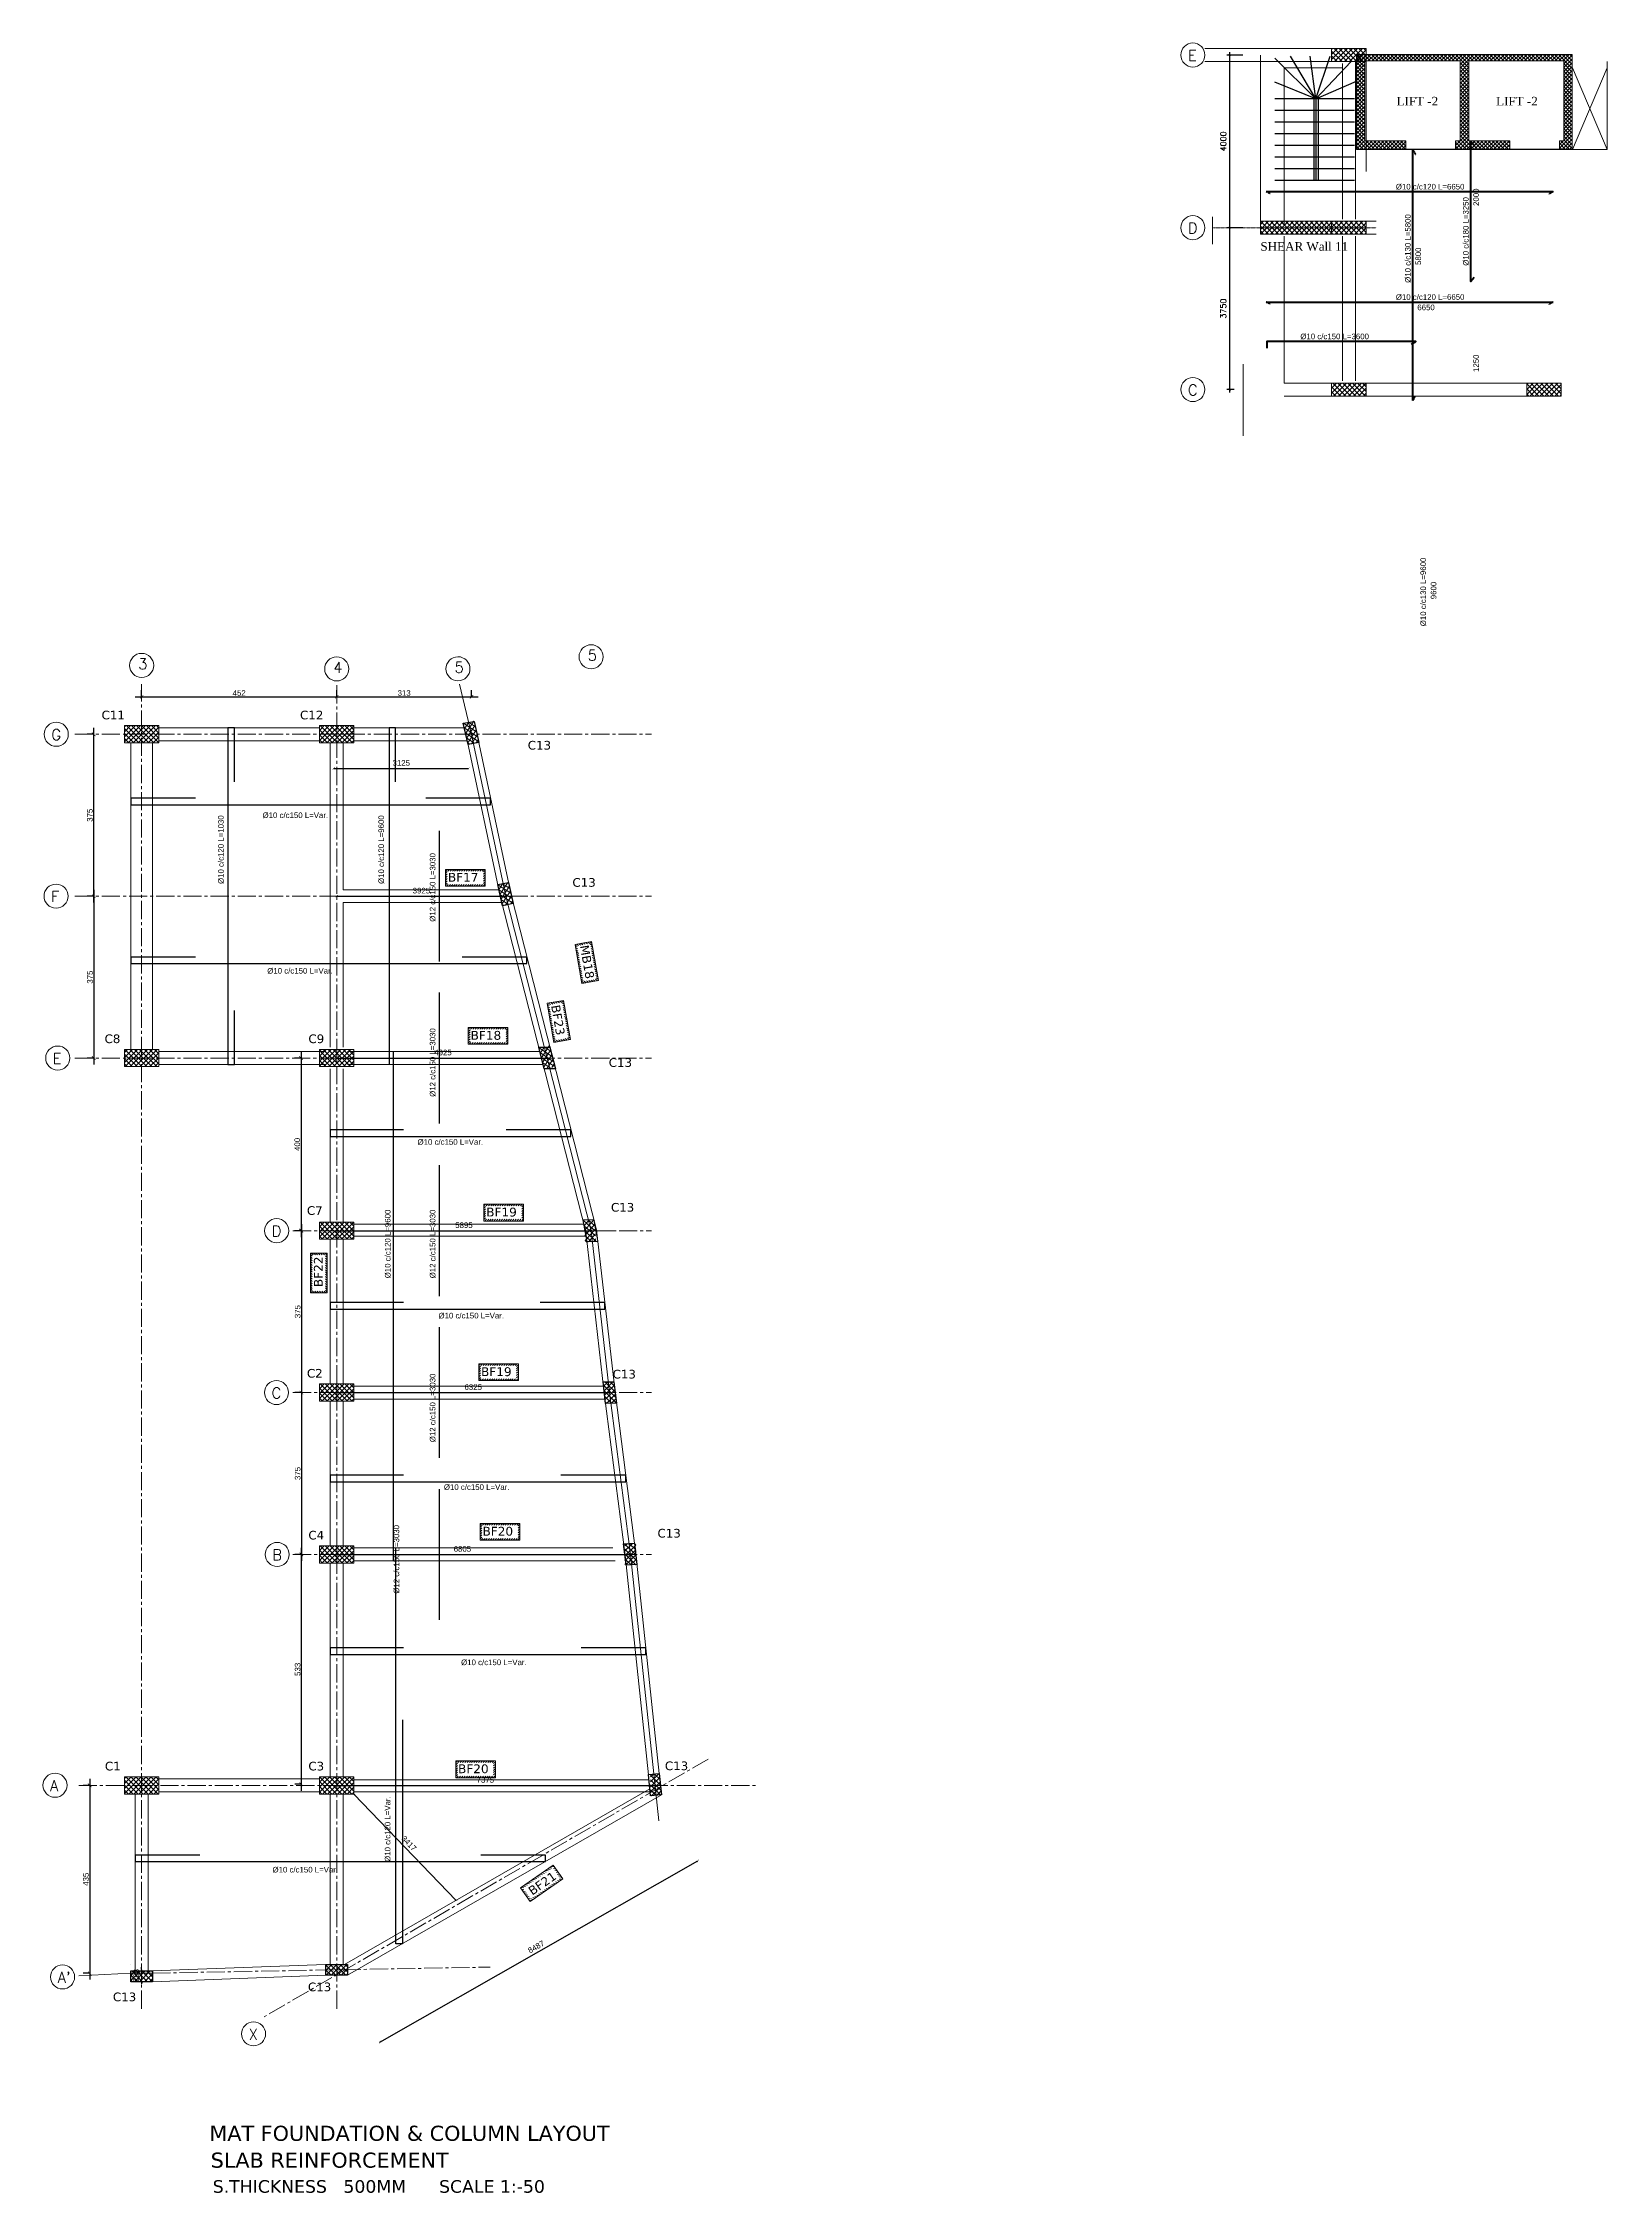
# Model space of a CAD drawing. Header units: inches. Extents: x -26151 to 62940, y -10194 to 246332.
# Drawn here: x -11735 to -8111, y 114807 to 119788 of the extents above; entities that cross this region are included whole.
import ezdxf

# ---------------------------------------------------------------- set-up
doc = ezdxf.new("R2010")
doc.units = ezdxf.units.IN
doc.header["$LTSCALE"] = 0.7
doc.header["$MEASUREMENT"] = 0
for name, pattern in [('ACAD_ISO10W100', [18, 12, -3, 0, -3]), ('CENTER2', [1.125, 0.75, -0.125, 0.125, -0.125]), ('DASHED2', [0.375, 0.25, -0.125])]:
    doc.linetypes.add(name, pattern=pattern)
doc.layers.get('0').update_dxf_attribs({"lineweight": 13})
doc.layers.get('Defpoints').update_dxf_attribs({"lineweight": 5})
for name, color, linetype, lineweight in [('axis', 254, 'ACAD_ISO10W100', 9), ('BEAM', 5, 'Continuous', 0), ('COLUMN', 4, 'Continuous', 20), ('dim', 1, 'Continuous', 25), ('hach', 9, 'Continuous', 9), ('hach 1', 254, 'Continuous', 9), ('hatch', 9, 'Continuous', 9), ('TEXT', 3, 'Continuous', 25), ('top renforcment', 7, 'Continuous', 40), ('VIS', 8, 'Continuous', 18)]:
    doc.layers.add(name, color=color, linetype=linetype, lineweight=lineweight)
doc.layers.add('CONC', color=3, linetype='Continuous')
doc.layers.add('FURNITURE', color=4, linetype='Continuous')
doc.styles.add('100', font='romans.shx', dxfattribs={"height": 13.5})
doc.styles.add('GENERATED_STYLE_4', font='verdanai.ttf')
doc.styles.add('QW', font='times.ttf', dxfattribs={"height": 15})
doc.styles.add('romanc', font='verdana.ttf', dxfattribs={"height": 250})
doc.styles.get("Standard").update_dxf_attribs({"font": 'arial.ttf', "height": 13})
doc.dimstyles.new('abr100', dxfattribs={"dimtxt": 15, "dimasz": 5, "dimexe": 7, "dimexo": 7, "dimgap": 8, "dimtad": 1, "dimdec": 0, "dimlfac": 10, "dimzin": 4, "dimdsep": 46, "dimtxsty": '100', "dimblk": 'ARCHTICK', "dimcen": 0.09, "dimdle": 7, "dimclrd": 1, "dimclre": 8, "dimclrt": 2, "dimadec": 0, "dimazin": 1, "dimtfac": 1, "dimtdec": 0, "dimtix": 1, "dimtofl": 0, "dimtmove": 0, "dimatfit": 3, "dimldrblk": 'ARCHTICK', "dimfxl": 0, "dimtolj": 1, "dimtzin": 0, "dimlwd": -1, "dimlwe": -1, "dimarcsym": 0})
doc.dimstyles.get("Standard").update_dxf_attribs({"dimtxt": 13, "dimasz": 5, "dimexe": 0.18, "dimexo": 0.0625, "dimgap": 6, "dimtad": 1, "dimdec": 0, "dimlfac": 10, "dimzin": 0, "dimdsep": 46, "dimtxsty": 'Standard', "dimblk": 'ARCHTICK', "dimcen": 0.09, "dimse1": 1, "dimse2": 1, "dimclrd": 1, "dimclre": 7, "dimclrt": 3, "dimadec": 0, "dimazin": 0, "dimtfac": 1, "dimtdec": 0, "dimtix": 1, "dimtofl": 0, "dimtmove": 0, "dimatfit": 3, "dimldrblk": 'ARCHTICK', "dimfxl": 0, "dimtolj": 1, "dimtzin": 0, "dimarcsym": 0})
doc.dimstyles.new('STANDARD$0', dxfattribs={"dimscale": 0, "dimtxt": 50, "dimasz": 8, "dimexe": 15, "dimexo": 0.0625, "dimgap": 2, "dimtad": 1, "dimdec": 0, "dimzin": 0, "dimdsep": 46, "dimtxsty": 'Standard', "dimblk1": 'ARCHTICK', "dimblk2": 'ARCHTICK', "dimsah": 1, "dimcen": 0.09, "dimdle": 15, "dimclrd": 3, "dimclre": 3, "dimclrt": 3, "dimazin": 0, "dimtfac": 1, "dimtdec": 0, "dimtofl": 0, "dimtmove": 1, "dimatfit": 3, "dimldrblk": 'ARCHTICK', "dimfxl": 0, "dimtolj": 1, "dimtzin": 0, "dimarcsym": 0})
pattern_1 = [(324.9295315, (-126201.4928, 84798.569), (2.15468806, 3.06917242), [])]
pattern_2 = [(45, (-405492.959, -127375.384), (-5.7452426, 5.7452426), []), (135, (-405492.959, -127375.384), (-5.7452426, -5.7452426), [])]

msp = doc.modelspace()

# ---------------------------------------------------------------- texts
at = {"layer": 'COLUMN', "color": 4, "style": 'romanc'}
for s, p in [('C11', (-11599.72, 118220.84)), ('C12', (-11139.8, 118220.84)), ('C13', (-10612.07, 118150.83)), ('C13', (-10508.59, 117833.03)), ('C8', (-11592.79, 117470.84)), ('C9', (-11120.37, 117470.84)), ('C13', (-10424.44, 117415.8)), ('C13', (-10419.38, 117080.43)), ('C7', (-11123.9, 117072.93)), ('C2', (-11123.9, 116695.84)), ('C13', (-10415.55, 116693.9)), ('C4', (-11120.52, 116320.84)), ('C13', (-10311.47, 116325.35)), ('C1', (-11592.01, 115785.84)), ('C3', (-11120.52, 115785.84)), ('C13', (-10294.33, 115786.5)), ('C13', (-11573.48, 115251.18)), ('C13', (-11121.48, 115274.35))]:
    msp.add_text(s, height=20, dxfattribs=at).set_placement(p)
at = {"layer": 'TEXT', "color": 7}
for s, height, style, p in [('LIFT -2', 20, 'QW', (-8598.94, 119642.96)), ('LIFT -2', 20, 'QW', (-8368.13, 119642.96)), ('SHEAR Wall 11', 20, 'QW', (-8914.27, 119306.43)), ('  S.THICKNESS   500MM      SCALE 1:-50', 29.1666, 'romanc', (-11367.5, 114807.44))]:
    msp.add_text(s, height=height, dxfattribs=dict(at, style=style)).set_placement(p)
at = {"layer": 'TEXT', "style": 'romanc'}
for s, height, p in [('BF17', 20.4, (-10797.14, 117844.84)), ('BF18', 20.4, (-10744.48, 117478.57)), ('BF19', 20.4, (-10708.37, 117069.12)), ('BF19', 20.4, (-10720.42, 116699.4)), ('BF20', 20.4, (-10716.99, 116329.76)), ('BF20', 20.4, (-10773.66, 115779.48)), ('MAT FOUNDATION & COLUMN LAYOUT ', 35, (-11349.69, 114927.7)), ('SLAB REINFORCEMENT  ', 35, (-11346.83, 114865.51))]:
    msp.add_text(s, height=height, dxfattribs=at).set_placement(p)
for s, rotation, p in [('MB18', 279.92953, (-10491.23, 117696.08)), ('MB18', 279.92953, (-10491.23, 117696.08)), ('BF23', 279.92953, (-10558, 117557.47)), ('BF22', 90, (-11087.24, 116905.45)), ('BF21', 34.88725, (-10601.78, 115495.56))]:
    msp.add_text(s, height=20.4, rotation=rotation, dxfattribs=at).set_placement(p)
at = {"layer": 'TEXT', "char_height": 25, "attachment_point": 1, "style": 'GENERATED_STYLE_4'}
for s, insert in [('{\\Fromanc|c0;E}', (-9082.28, 119771.36)), ('{\\Fromanc|c0;D}', (-9082.28, 119371.36)), ('{\\Fromanc|c0;C}', (-9082.28, 118996.36)), ('{\\Fromanc|c0;3}', (-11514.72, 118361.74)), ('{\\Fromanc|c0;4}', (-11062.72, 118353.62)), ('{\\Fromanc|c0;5}', (-10781.71, 118353.92)), ('{\\Fromanc|c0;5}', (-10473.21, 118381.78)), ('{\\Fromanc|c0;G}', (-11716.07, 118197.73)), ('{\\Fromanc|c0;F}', (-11716.65, 117822.73)), ('{\\Fromanc|c0;E}', (-11712.73, 117447.73)), ('{\\Fromanc|c0;D}', (-11205.39, 117047.73)), ('{\\Fromanc|c0;C}', (-11205.84, 116672.73)), ('{\\Fromanc|c0;B}', (-11204.2, 116297.73)), ('{\\Fromanc|c0;A}', (-11719.04, 115762.99)), ("{\\Fromanc|c0;A'}", (-11701.52, 115318.88)), ('{\\Fromanc|c0;X}', (-11258.94, 115187.07))]:
    msp.add_mtext(s, dxfattribs=dict(at, insert=insert))

# ---------------------------------------------------------------- blocks, each defined once
blk = doc.blocks.new('_ArchTick')
at = {"color": 0, "linetype": 'ByBlock', "lineweight": 0, "const_width": 0.15}
blk.add_lwpolyline([(-0.5, -0.5), (0.5, 0.5)], dxfattribs=at)
blk = doc.blocks.new('*D1269')
at = {"layer": 'Defpoints', "color": 0, "linetype": 'ByBlock', "transparency": 16777216}
for p in [(-11054.8, 116286.2), (-10374.3, 116286.2), (-10374.3, 116286.2)]:
    blk.add_point(p, dxfattribs=at)
at = {"layer": 'hach', "color": 1, "linetype": 'ByBlock', "lineweight": -2, "transparency": 16777216}
blk.add_line((-11054.8, 116286.2), (-10374.3, 116286.2), dxfattribs=at)
at = {"layer": 'hach', "color": 1, "linetype": 'ByBlock', "lineweight": -2, "transparency": 16777216, "xscale": 5, "yscale": 5, "zscale": 5, "rotation": 180}
blk.add_blockref('_ArchTick', (-11054.8, 116286.2), dxfattribs=at)
at = {"layer": 'hach', "color": 1, "linetype": 'ByBlock', "lineweight": -2, "transparency": 16777216, "xscale": 5, "yscale": 5, "zscale": 5}
blk.add_blockref('_ArchTick', (-10374.3, 116286.2), dxfattribs=at)
at = {"layer": 'hach', "color": 3, "linetype": 'ByBlock', "transparency": 16777216, "insert": (-10763.5, 116298.9), "char_height": 13, "attachment_point": 5}
blk.add_mtext('\\A1;6805', dxfattribs=at)
blk = doc.blocks.new('*D1266')
at = {"layer": 'Defpoints', "color": 0, "linetype": 'ByBlock', "transparency": 16777216}
for p in [(-11061.6, 118107.2), (-10749.1, 118107.2), (-10749.1, 118107.2)]:
    blk.add_point(p, dxfattribs=at)
at = {"layer": 'hach', "color": 1, "linetype": 'ByBlock', "lineweight": -2, "transparency": 16777216}
blk.add_line((-11061.6, 118107.2), (-10749.1, 118107.2), dxfattribs=at)
at = {"layer": 'hach', "color": 1, "linetype": 'ByBlock', "lineweight": -2, "transparency": 16777216, "xscale": 5, "yscale": 5, "zscale": 5, "rotation": 180}
blk.add_blockref('_ArchTick', (-11061.6, 118107.2), dxfattribs=at)
at = {"layer": 'hach', "color": 1, "linetype": 'ByBlock', "lineweight": -2, "transparency": 16777216, "xscale": 5, "yscale": 5, "zscale": 5}
blk.add_blockref('_ArchTick', (-10749.1, 118107.2), dxfattribs=at)
at = {"layer": 'hach', "color": 3, "linetype": 'ByBlock', "transparency": 16777216, "insert": (-10905.3, 118119.8), "char_height": 13, "attachment_point": 5}
blk.add_mtext('\\A1;3125', dxfattribs=at)
blk = doc.blocks.new('*D1270')
at = {"layer": 'Defpoints', "color": 0, "linetype": 'ByBlock', "transparency": 16777216}
for p in [(-11014.8, 115731.2), (-10778, 115484.8), (-10778, 115484.8)]:
    blk.add_point(p, dxfattribs=at)
at = {"layer": 'hach', "color": 1, "linetype": 'ByBlock', "lineweight": -2, "transparency": 16777216}
blk.add_line((-11014.8, 115731.2), (-10778, 115484.8), dxfattribs=at)
at = {"layer": 'hach', "color": 1, "linetype": 'ByBlock', "lineweight": -2, "transparency": 16777216, "xscale": 5, "yscale": 5, "zscale": 5}
for p, rotation in [((-11014.8, 115731.2), 133.8508798800127), ((-10778, 115484.8), 313.8508798800127)]:
    blk.add_blockref('_ArchTick', p, dxfattribs=dict(at, rotation=rotation))
at = {"layer": 'hach', "color": 3, "linetype": 'ByBlock', "transparency": 16777216, "insert": (-10887.3, 115616.8), "char_height": 13, "attachment_point": 5, "rotation": 313.8509}
blk.add_mtext('\\A1;3417', dxfattribs=at)
blk = doc.blocks.new('*D1271')
at = {"layer": 'Defpoints', "color": 0, "linetype": 'ByBlock', "transparency": 16777216}
for p in [(-11054.8, 116661.2), (-10422.3, 116661.2), (-10422.3, 116661.2)]:
    blk.add_point(p, dxfattribs=at)
at = {"layer": 'hach', "color": 1, "linetype": 'ByBlock', "lineweight": -2, "transparency": 16777216}
blk.add_line((-11054.8, 116661.2), (-10422.3, 116661.2), dxfattribs=at)
at = {"layer": 'hach', "color": 1, "linetype": 'ByBlock', "lineweight": -2, "transparency": 16777216, "xscale": 5, "yscale": 5, "zscale": 5, "rotation": 180}
blk.add_blockref('_ArchTick', (-11054.8, 116661.2), dxfattribs=at)
at = {"layer": 'hach', "color": 1, "linetype": 'ByBlock', "lineweight": -2, "transparency": 16777216, "xscale": 5, "yscale": 5, "zscale": 5}
blk.add_blockref('_ArchTick', (-10422.3, 116661.2), dxfattribs=at)
at = {"layer": 'hach', "color": 3, "linetype": 'ByBlock', "transparency": 16777216, "insert": (-10738.5, 116673.9), "char_height": 13, "attachment_point": 5}
blk.add_mtext('\\A1;6325', dxfattribs=at)
blk = doc.blocks.new('*D1267')
at = {"layer": 'Defpoints', "color": 0, "linetype": 'ByBlock', "transparency": 16777216}
for p in [(-10317.3, 115751.2), (-10217.6, 115576.2), (-11054.8, 115331.2)]:
    blk.add_point(p, dxfattribs=at)
at = {"layer": 'hach', "color": 1, "linetype": 'ByBlock', "lineweight": -2, "transparency": 16777216}
blk.add_line((-10955.1, 115156.2), (-10217.6, 115576.2), dxfattribs=at)
at = {"layer": 'hach', "color": 1, "linetype": 'ByBlock', "lineweight": -2, "transparency": 16777216, "xscale": 5, "yscale": 5, "zscale": 5}
for p, rotation in [((-10217.6, 115576.2), 29.66114620198945), ((-10955.1, 115156.2), 209.6611462019895)]:
    blk.add_blockref('_ArchTick', p, dxfattribs=dict(at, rotation=rotation))
at = {"layer": 'hach', "color": 3, "linetype": 'ByBlock', "transparency": 16777216, "insert": (-10592.6, 115377.2), "char_height": 13, "attachment_point": 5, "rotation": 29.6611}
blk.add_mtext('\\A1;8487', dxfattribs=at)
blk = doc.blocks.new('*D1272')
at = {"layer": 'Defpoints', "color": 0, "linetype": 'ByBlock', "transparency": 16777216}
for p in [(-11054.8, 115751.2), (-10317.3, 115751.2), (-10317.3, 115751.2)]:
    blk.add_point(p, dxfattribs=at)
at = {"layer": 'hach', "color": 1, "linetype": 'ByBlock', "lineweight": -2, "transparency": 16777216}
blk.add_line((-11054.8, 115751.2), (-10317.3, 115751.2), dxfattribs=at)
at = {"layer": 'hach', "color": 1, "linetype": 'ByBlock', "lineweight": -2, "transparency": 16777216, "xscale": 5, "yscale": 5, "zscale": 5, "rotation": 180}
blk.add_blockref('_ArchTick', (-11054.8, 115751.2), dxfattribs=at)
at = {"layer": 'hach', "color": 1, "linetype": 'ByBlock', "lineweight": -2, "transparency": 16777216, "xscale": 5, "yscale": 5, "zscale": 5}
blk.add_blockref('_ArchTick', (-10317.3, 115751.2), dxfattribs=at)
at = {"layer": 'hach', "color": 3, "linetype": 'ByBlock', "transparency": 16777216, "insert": (-10710.4, 115763.9), "char_height": 13, "attachment_point": 5}
blk.add_mtext('\\A1;7375', dxfattribs=at)
blk = doc.blocks.new('*D1273')
at = {"layer": 'Defpoints', "color": 0, "linetype": 'ByBlock', "transparency": 16777216}
for p in [(-11054.8, 117036.2), (-10465.3, 117036.2), (-10465.3, 117036.2)]:
    blk.add_point(p, dxfattribs=at)
at = {"layer": 'hach', "color": 1, "linetype": 'ByBlock', "lineweight": -2, "transparency": 16777216}
blk.add_line((-11054.8, 117036.2), (-10465.3, 117036.2), dxfattribs=at)
at = {"layer": 'hach', "color": 1, "linetype": 'ByBlock', "lineweight": -2, "transparency": 16777216, "xscale": 5, "yscale": 5, "zscale": 5, "rotation": 180}
blk.add_blockref('_ArchTick', (-11054.8, 117036.2), dxfattribs=at)
at = {"layer": 'hach', "color": 1, "linetype": 'ByBlock', "lineweight": -2, "transparency": 16777216, "xscale": 5, "yscale": 5, "zscale": 5}
blk.add_blockref('_ArchTick', (-10465.3, 117036.2), dxfattribs=at)
at = {"layer": 'hach', "color": 3, "linetype": 'ByBlock', "transparency": 16777216, "insert": (-10760, 117048.9), "char_height": 13, "attachment_point": 5}
blk.add_mtext('\\A1;5895', dxfattribs=at)
blk = doc.blocks.new('*D1268')
at = {"layer": 'Defpoints', "color": 0, "linetype": 'ByBlock', "transparency": 16777216}
for p in [(-11054.8, 117436.2), (-10562.3, 117436.2), (-10562.3, 117436.2)]:
    blk.add_point(p, dxfattribs=at)
at = {"layer": 'hach', "color": 1, "linetype": 'ByBlock', "lineweight": -2, "transparency": 16777216}
blk.add_line((-11054.8, 117436.2), (-10562.3, 117436.2), dxfattribs=at)
at = {"layer": 'hach', "color": 1, "linetype": 'ByBlock', "lineweight": -2, "transparency": 16777216, "xscale": 5, "yscale": 5, "zscale": 5, "rotation": 180}
blk.add_blockref('_ArchTick', (-11054.8, 117436.2), dxfattribs=at)
at = {"layer": 'hach', "color": 1, "linetype": 'ByBlock', "lineweight": -2, "transparency": 16777216, "xscale": 5, "yscale": 5, "zscale": 5}
blk.add_blockref('_ArchTick', (-10562.3, 117436.2), dxfattribs=at)
at = {"layer": 'hach', "color": 3, "linetype": 'ByBlock', "transparency": 16777216, "insert": (-10808.5, 117448.9), "char_height": 13, "attachment_point": 5}
blk.add_mtext('\\A1;4925', dxfattribs=at)
blk = doc.blocks.new('*D1274')
at = {"layer": 'Defpoints', "color": 0, "linetype": 'ByBlock', "transparency": 16777216}
for p in [(-11054.8, 117811.2), (-10662.3, 117811.2), (-10662.3, 117811.2)]:
    blk.add_point(p, dxfattribs=at)
at = {"layer": 'hach', "color": 1, "linetype": 'ByBlock', "lineweight": -2, "transparency": 16777216}
blk.add_line((-11054.8, 117811.2), (-10662.3, 117811.2), dxfattribs=at)
at = {"layer": 'hach', "color": 1, "linetype": 'ByBlock', "lineweight": -2, "transparency": 16777216, "xscale": 5, "yscale": 5, "zscale": 5, "rotation": 180}
blk.add_blockref('_ArchTick', (-11054.8, 117811.2), dxfattribs=at)
at = {"layer": 'hach', "color": 1, "linetype": 'ByBlock', "lineweight": -2, "transparency": 16777216, "xscale": 5, "yscale": 5, "zscale": 5}
blk.add_blockref('_ArchTick', (-10662.3, 117811.2), dxfattribs=at)
at = {"layer": 'hach', "color": 3, "linetype": 'ByBlock', "transparency": 16777216, "insert": (-10858.5, 117823.9), "char_height": 13, "attachment_point": 5}
blk.add_mtext('\\A1;3925', dxfattribs=at)
blk = doc.blocks.new('*D1275')
at = {"layer": 'Defpoints', "color": 0, "linetype": 'ByBlock', "transparency": 16777216}
for p in [(-11506.8, 115325), (-11506.8, 115296.2), (-11506.8, 115296.2)]:
    blk.add_point(p, dxfattribs=at)
at = {"layer": 'hach', "color": 1, "linetype": 'ByBlock', "lineweight": -2, "transparency": 16777216}
for p, q in [((-11506.8, 115325), (-11506.8, 115330)), ((-11506.8, 115296.2), (-11506.8, 115291.2))]:
    blk.add_line(p, q, dxfattribs=at)
at = {"layer": 'hach', "color": 1, "linetype": 'ByBlock', "lineweight": -2, "transparency": 16777216, "xscale": 5, "yscale": 5, "zscale": 5}
for p, rotation in [((-11506.8, 115325), 270), ((-11506.8, 115296.2), 90)]:
    blk.add_blockref('_ArchTick', p, dxfattribs=dict(at, rotation=rotation))
at = {"layer": 'hach', "color": 3, "linetype": 'ByBlock', "transparency": 16777216, "insert": (-11519.4, 115310.6), "char_height": 13, "attachment_point": 5, "rotation": 90}
blk.add_mtext('\\A1;288', dxfattribs=at)
blk = doc.blocks.new('*D1276')
at = {"layer": 'Defpoints', "color": 0, "linetype": 'ByBlock', "transparency": 16777216}
for p in [(-11506.8, 118263), (-11054.8, 118273.1), (-11054.8, 118263)]:
    blk.add_point(p, dxfattribs=at)
at = {"layer": 'hach', "color": 3, "lineweight": -2, "transparency": 16777216}
for p, q in [((-11521.8, 118273.1), (-11039.8, 118273.1)), ((-11506.8, 118271.9), (-11506.8, 118288.1)), ((-11054.8, 118271.9), (-11054.8, 118288.1))]:
    blk.add_line(p, q, dxfattribs=at)
at = {"layer": 'hach', "color": 3, "linetype": 'ByBlock', "lineweight": -2, "transparency": 16777216, "xscale": 8, "yscale": 8, "zscale": 8, "rotation": 180}
blk.add_blockref('_ArchTick', (-11506.8, 118273.1), dxfattribs=at)
at = {"layer": 'hach', "color": 3, "linetype": 'ByBlock', "lineweight": -2, "transparency": 16777216, "xscale": 8, "yscale": 8, "zscale": 8}
blk.add_blockref('_ArchTick', (-11054.8, 118273.1), dxfattribs=at)
at = {"layer": 'hach', "color": 3, "linetype": 'ByBlock', "transparency": 16777216, "insert": (-11280.8, 118281.8), "char_height": 13, "attachment_point": 5}
blk.add_mtext('\\A1;452', dxfattribs=at)
blk = doc.blocks.new('*D1277')
at = {"layer": 'Defpoints', "color": 0, "linetype": 'ByBlock', "transparency": 16777216}
for p in [(-10742.3, 118273.2), (-11054.8, 118186.2), (-10742.3, 118186.1)]:
    blk.add_point(p, dxfattribs=at)
at = {"layer": 'hach', "color": 3, "lineweight": -2, "transparency": 16777216}
for p, q in [((-11069.8, 118273.2), (-10727.3, 118273.2)), ((-11054.8, 118271.9), (-11054.8, 118288.2)), ((-10742.3, 118271.9), (-10742.3, 118288.2))]:
    blk.add_line(p, q, dxfattribs=at)
at = {"layer": 'hach', "color": 3, "linetype": 'ByBlock', "lineweight": -2, "transparency": 16777216, "xscale": 8, "yscale": 8, "zscale": 8, "rotation": 180}
blk.add_blockref('_ArchTick', (-11054.8, 118273.2), dxfattribs=at)
at = {"layer": 'hach', "color": 3, "linetype": 'ByBlock', "lineweight": -2, "transparency": 16777216, "xscale": 8, "yscale": 8, "zscale": 8}
blk.add_blockref('_ArchTick', (-10742.3, 118273.2), dxfattribs=at)
at = {"layer": 'hach', "color": 3, "linetype": 'ByBlock', "transparency": 16777216, "insert": (-10898.5, 118281.8), "char_height": 13, "attachment_point": 5}
blk.add_mtext('\\A1;313', dxfattribs=at)
blk = doc.blocks.new('*D1278')
at = {"layer": 'Defpoints', "color": 0, "linetype": 'ByBlock', "transparency": 16777216}
for p in [(-11506.8, 118186.2), (-11618.1, 117811.2), (-11506.8, 117811.2)]:
    blk.add_point(p, dxfattribs=at)
at = {"layer": 'hach', "color": 3, "lineweight": -2, "transparency": 16777216}
for p, q in [((-11618.1, 118201.2), (-11618.1, 117796.2)), ((-11616.9, 118186.2), (-11633.1, 118186.2)), ((-11616.9, 117811.2), (-11633.1, 117811.2))]:
    blk.add_line(p, q, dxfattribs=at)
at = {"layer": 'hach', "color": 3, "linetype": 'ByBlock', "lineweight": -2, "transparency": 16777216, "xscale": 8, "yscale": 8, "zscale": 8}
for p, rotation in [((-11618.1, 118186.2), 90), ((-11618.1, 117811.2), 270)]:
    blk.add_blockref('_ArchTick', p, dxfattribs=dict(at, rotation=rotation))
at = {"layer": 'hach', "color": 3, "linetype": 'ByBlock', "transparency": 16777216, "insert": (-11626.8, 117998.7), "char_height": 13, "attachment_point": 5, "rotation": 90}
blk.add_mtext('\\A1;375', dxfattribs=at)
blk = doc.blocks.new('*D1279')
at = {"layer": 'Defpoints', "color": 0, "linetype": 'ByBlock', "transparency": 16777216}
for p in [(-11506.8, 117811.2), (-11617.9, 117436.2), (-11506.8, 117436.2)]:
    blk.add_point(p, dxfattribs=at)
at = {"layer": 'hach', "color": 3, "lineweight": -2, "transparency": 16777216}
for p, q in [((-11616.6, 117811.2), (-11632.9, 117811.2)), ((-11617.9, 117826.2), (-11617.9, 117421.2)), ((-11616.6, 117436.2), (-11632.9, 117436.2))]:
    blk.add_line(p, q, dxfattribs=at)
at = {"layer": 'hach', "color": 3, "linetype": 'ByBlock', "lineweight": -2, "transparency": 16777216, "xscale": 8, "yscale": 8, "zscale": 8}
for p, rotation in [((-11617.9, 117811.2), 90), ((-11617.9, 117436.2), 270)]:
    blk.add_blockref('_ArchTick', p, dxfattribs=dict(at, rotation=rotation))
at = {"layer": 'hach', "color": 3, "linetype": 'ByBlock', "transparency": 16777216, "insert": (-11626.5, 117623.7), "char_height": 13, "attachment_point": 5, "rotation": 90}
blk.add_mtext('\\A1;375', dxfattribs=at)
blk = doc.blocks.new('*D1280')
at = {"layer": 'Defpoints', "color": 0, "linetype": 'ByBlock', "transparency": 16777216}
for p in [(-11054.8, 117436.2), (-11137.5, 117036.2), (-11054.8, 117036.2)]:
    blk.add_point(p, dxfattribs=at)
at = {"layer": 'hach', "color": 3, "lineweight": -2, "transparency": 16777216}
for p, q in [((-11137.5, 117451.2), (-11137.5, 117021.2)), ((-11136.3, 117436.2), (-11152.5, 117436.2)), ((-11136.3, 117036.2), (-11152.5, 117036.2))]:
    blk.add_line(p, q, dxfattribs=at)
at = {"layer": 'hach', "color": 3, "linetype": 'ByBlock', "lineweight": -2, "transparency": 16777216, "xscale": 8, "yscale": 8, "zscale": 8}
for p, rotation in [((-11137.5, 117436.2), 90), ((-11137.5, 117036.2), 270)]:
    blk.add_blockref('_ArchTick', p, dxfattribs=dict(at, rotation=rotation))
at = {"layer": 'hach', "color": 3, "linetype": 'ByBlock', "transparency": 16777216, "insert": (-11146.1, 117236.2), "char_height": 13, "attachment_point": 5, "rotation": 90}
blk.add_mtext('\\A1;400', dxfattribs=at)
blk = doc.blocks.new('*D1281')
at = {"layer": 'Defpoints', "color": 0, "linetype": 'ByBlock', "transparency": 16777216}
for p in [(-11054.8, 117036.2), (-11136.6, 116661.2), (-11054.8, 116661.2)]:
    blk.add_point(p, dxfattribs=at)
at = {"layer": 'hach', "color": 3, "lineweight": -2, "transparency": 16777216}
for p, q in [((-11136.6, 117051.2), (-11136.6, 116646.2)), ((-11135.3, 117036.2), (-11151.6, 117036.2)), ((-11135.3, 116661.2), (-11151.6, 116661.2))]:
    blk.add_line(p, q, dxfattribs=at)
at = {"layer": 'hach', "color": 3, "linetype": 'ByBlock', "lineweight": -2, "transparency": 16777216, "xscale": 8, "yscale": 8, "zscale": 8}
for p, rotation in [((-11136.6, 117036.2), 90), ((-11136.6, 116661.2), 270)]:
    blk.add_blockref('_ArchTick', p, dxfattribs=dict(at, rotation=rotation))
at = {"layer": 'hach', "color": 3, "linetype": 'ByBlock', "transparency": 16777216, "insert": (-11145.2, 116848.7), "char_height": 13, "attachment_point": 5, "rotation": 90}
blk.add_mtext('\\A1;375', dxfattribs=at)
blk = doc.blocks.new('*D1282')
at = {"layer": 'Defpoints', "color": 0, "linetype": 'ByBlock', "transparency": 16777216}
for p in [(-11054.8, 116661.2), (-11136.6, 116286.2), (-11054.8, 116286.2)]:
    blk.add_point(p, dxfattribs=at)
at = {"layer": 'hach', "color": 3, "lineweight": -2, "transparency": 16777216}
for p, q in [((-11135.3, 116661.2), (-11151.6, 116661.2)), ((-11136.6, 116676.2), (-11136.6, 116271.2)), ((-11135.3, 116286.2), (-11151.6, 116286.2))]:
    blk.add_line(p, q, dxfattribs=at)
at = {"layer": 'hach', "color": 3, "linetype": 'ByBlock', "lineweight": -2, "transparency": 16777216, "xscale": 8, "yscale": 8, "zscale": 8}
for p, rotation in [((-11136.6, 116661.2), 90), ((-11136.6, 116286.2), 270)]:
    blk.add_blockref('_ArchTick', p, dxfattribs=dict(at, rotation=rotation))
at = {"layer": 'hach', "color": 3, "linetype": 'ByBlock', "transparency": 16777216, "insert": (-11145.2, 116473.7), "char_height": 13, "attachment_point": 5, "rotation": 90}
blk.add_mtext('\\A1;375', dxfattribs=at)
blk = doc.blocks.new('*D1283')
at = {"layer": 'Defpoints', "color": 0, "linetype": 'ByBlock', "transparency": 16777216}
for p in [(-11054.8, 116286.2), (-11136.8, 115753.7), (-11052.3, 115753.7)]:
    blk.add_point(p, dxfattribs=at)
at = {"layer": 'hach', "color": 3, "lineweight": -2, "transparency": 16777216}
for p, q in [((-11135.5, 116286.2), (-11151.8, 116286.2)), ((-11136.8, 116301.2), (-11136.8, 115738.7)), ((-11135.5, 115753.7), (-11151.8, 115753.7))]:
    blk.add_line(p, q, dxfattribs=at)
at = {"layer": 'hach', "color": 3, "linetype": 'ByBlock', "lineweight": -2, "transparency": 16777216, "xscale": 8, "yscale": 8, "zscale": 8}
for p, rotation in [((-11136.8, 116286.2), 90), ((-11136.8, 115753.7), 270)]:
    blk.add_blockref('_ArchTick', p, dxfattribs=dict(at, rotation=rotation))
at = {"layer": 'hach', "color": 3, "linetype": 'ByBlock', "transparency": 16777216, "insert": (-11145.4, 116020), "char_height": 13, "attachment_point": 5, "rotation": 90}
blk.add_mtext('\\A1;533', dxfattribs=at)
blk = doc.blocks.new('*D1284')
at = {"layer": 'Defpoints', "color": 0, "linetype": 'ByBlock', "transparency": 16777216}
for p in [(-11506.8, 115751.2), (-11627.2, 115316.2), (-11506.8, 115316.2)]:
    blk.add_point(p, dxfattribs=at)
at = {"layer": 'hach', "color": 3, "lineweight": -2, "transparency": 16777216}
for p, q in [((-11627.2, 115766.2), (-11627.2, 115301.2)), ((-11626, 115751.2), (-11642.2, 115751.2)), ((-11626, 115316.2), (-11642.2, 115316.2))]:
    blk.add_line(p, q, dxfattribs=at)
at = {"layer": 'hach', "color": 3, "linetype": 'ByBlock', "lineweight": -2, "transparency": 16777216, "xscale": 8, "yscale": 8, "zscale": 8}
for p, rotation in [((-11627.2, 115751.2), 90), ((-11627.2, 115316.2), 270)]:
    blk.add_blockref('_ArchTick', p, dxfattribs=dict(at, rotation=rotation))
at = {"layer": 'hach', "color": 3, "linetype": 'ByBlock', "transparency": 16777216, "insert": (-11635.9, 115533.7), "char_height": 13, "attachment_point": 5, "rotation": 90}
blk.add_mtext('\\A1;435', dxfattribs=at)
blk = doc.blocks.new('*D1285')
at = {"layer": 'Defpoints', "color": 0, "transparency": 16777216}
for p in [(-11083.2, 116827.9), (-10464.6, 116827.9, -38935.3), (-10464.6, 116826.2)]:
    blk.add_point(p, dxfattribs=at)
at = {"layer": 'TEXT', "color": 3, "transparency": 16777216, "insert": (-10743, 116839.2), "char_height": 13, "attachment_point": 5}
blk.add_mtext('\\A1;%%C10 c/c150 L=Var.', dxfattribs=at)
blk = doc.blocks.new('*D1286')
at = {"layer": 'Defpoints', "color": 0, "transparency": 16777216}
for p in [(-11131.6, 117230.2), (-10513, 117230.2, -38935.3), (-10513, 117228.5)]:
    blk.add_point(p, dxfattribs=at)
at = {"layer": 'TEXT', "color": 3, "transparency": 16777216, "insert": (-10791.5, 117241.5), "char_height": 13, "attachment_point": 5}
blk.add_mtext('\\A1;%%C10 c/c150 L=Var.', dxfattribs=at)
blk = doc.blocks.new('*D1287')
at = {"layer": 'Defpoints', "color": 0, "transparency": 16777216}
for p in [(-11070.6, 116430.7), (-10452, 116430.7, -38935.3), (-10452, 116429)]:
    blk.add_point(p, dxfattribs=at)
at = {"layer": 'TEXT', "color": 3, "transparency": 16777216, "insert": (-10730.5, 116442), "char_height": 13, "attachment_point": 5}
blk.add_mtext('\\A1;%%C10 c/c150 L=Var.', dxfattribs=at)
blk = doc.blocks.new('*D1288')
at = {"layer": 'Defpoints', "color": 0, "transparency": 16777216}
for p in [(-11030.7, 116024.7), (-10412.2, 116024.7, -38935.3), (-10412.2, 116023)]:
    blk.add_point(p, dxfattribs=at)
at = {"layer": 'TEXT', "color": 3, "transparency": 16777216, "insert": (-10690.6, 116036), "char_height": 13, "attachment_point": 5}
blk.add_mtext('\\A1;%%C10 c/c150 L=Var.', dxfattribs=at)
blk = doc.blocks.new('*D1289')
at = {"layer": 'Defpoints', "color": 0, "transparency": 16777216}
for p in [(-11467.7, 115544.4), (-10849.2, 115544.4, -38935.3), (-10849.2, 115542.7)]:
    blk.add_point(p, dxfattribs=at)
at = {"layer": 'TEXT', "color": 3, "transparency": 16777216, "insert": (-11127.6, 115555.7), "char_height": 13, "attachment_point": 5}
blk.add_mtext('\\A1;%%C10 c/c150 L=Var.', dxfattribs=at)
blk = doc.blocks.new('*D1290')
at = {"layer": 'Defpoints', "color": 0, "transparency": 16777216}
for p in [(-11479.8, 117626.8), (-10861.3, 117626.8, -38935.3), (-10861.3, 117625.1)]:
    blk.add_point(p, dxfattribs=at)
at = {"layer": 'TEXT', "color": 3, "transparency": 16777216, "insert": (-11139.7, 117638.1), "char_height": 13, "attachment_point": 5}
blk.add_mtext('\\A1;%%C10 c/c150 L=Var.', dxfattribs=at)
blk = doc.blocks.new('*D1291')
at = {"layer": 'Defpoints', "color": 0, "transparency": 16777216}
for p in [(-11490.8, 117987.1), (-10872.2, 117987.1, -38935.3), (-10872.2, 117985.4)]:
    blk.add_point(p, dxfattribs=at)
at = {"layer": 'TEXT', "color": 3, "transparency": 16777216, "insert": (-11150.7, 117998.4), "char_height": 13, "attachment_point": 5}
blk.add_mtext('\\A1;%%C10 c/c150 L=Var.', dxfattribs=at)
blk = doc.blocks.new('*D1292')
at = {"layer": 'Defpoints', "color": 0, "transparency": 16777216}
for p in [(-10921.9, 115990), (-10923.6, 115371.4), (-10921.9, 115371.4, -38935.3)]:
    blk.add_point(p, dxfattribs=at)
at = {"layer": 'TEXT', "color": 3, "transparency": 16777216, "insert": (-10936.6, 115649.9), "char_height": 13, "attachment_point": 5, "rotation": 90}
blk.add_mtext('\\A1;%%C10 c/c120 L=Var.', dxfattribs=at)
blk = doc.blocks.new('*D1293')
at = {"layer": 'Defpoints', "color": 0, "transparency": 16777216}
for p in [(-10940.1, 118412.8, -19467.6), (-10938.4, 118412.8), (-10940.1, 117452.8, -40395.4)]:
    blk.add_point(p, dxfattribs=at)
at = {"layer": 'TEXT', "color": 3, "transparency": 16777216, "insert": (-10951.4, 117919), "char_height": 13, "attachment_point": 5, "rotation": 90}
blk.add_mtext('\\A1;%%C10 c/c120 L=9600', dxfattribs=at)
blk = doc.blocks.new('*D1294')
at = {"layer": 'Defpoints', "color": 0, "transparency": 16777216}
for p in [(-10925.1, 117499.3, -19467.6), (-10923.4, 117499.3), (-10925.1, 116539.3, -40395.4)]:
    blk.add_point(p, dxfattribs=at)
at = {"layer": 'TEXT', "color": 3, "transparency": 16777216, "insert": (-10936.4, 117005.5), "char_height": 13, "attachment_point": 5, "rotation": 90}
blk.add_mtext('\\A1;%%C10 c/c120 L=9600', dxfattribs=at)
blk = doc.blocks.new('*D1295')
at = {"layer": 'Defpoints', "color": 0, "transparency": 16777216}
for p in [(-11311.6, 118412.8, -19467.6), (-11309.9, 118412.8), (-11311.6, 117452.8, -40395.4)]:
    blk.add_point(p, dxfattribs=at)
at = {"layer": 'TEXT', "color": 3, "transparency": 16777216, "insert": (-11322.9, 117919), "char_height": 13, "attachment_point": 5, "rotation": 90}
blk.add_mtext('\\A1;%%C10 c/c120 L=1030', dxfattribs=at)
blk = doc.blocks.new('*D1296')
at = {"layer": 'Defpoints', "color": 0, "transparency": 16777216}
for p in [(-10821, 117499.3, -19467.6), (-10819.3, 117499.3), (-10821, 116539.3, -40395.4)]:
    blk.add_point(p, dxfattribs=at)
at = {"layer": 'TEXT', "color": 3, "transparency": 16777216, "insert": (-10832.3, 117005.5), "char_height": 13, "attachment_point": 5, "rotation": 90}
blk.add_mtext('\\A1;%%C12 c/c150 L=3030', dxfattribs=at)
blk = doc.blocks.new('*D1297')
at = {"layer": 'Defpoints', "color": 0, "transparency": 16777216}
for p in [(-10821, 117119.5, -19467.6), (-10819.3, 117119.5), (-10821, 116159.5, -40395.4)]:
    blk.add_point(p, dxfattribs=at)
at = {"layer": 'TEXT', "color": 3, "transparency": 16777216, "insert": (-10832.3, 116625.7), "char_height": 13, "attachment_point": 5, "rotation": 90}
blk.add_mtext('\\A1;%%C12 c/c150 L=3030', dxfattribs=at)
blk = doc.blocks.new('*D1298')
at = {"layer": 'Defpoints', "color": 0, "transparency": 16777216}
for p in [(-10904.9, 116768.8, -19467.6), (-10903.2, 116768.8), (-10904.9, 115808.7, -40395.4)]:
    blk.add_point(p, dxfattribs=at)
at = {"layer": 'TEXT', "color": 3, "transparency": 16777216, "insert": (-10916.2, 116274.9), "char_height": 13, "attachment_point": 5, "rotation": 90}
blk.add_mtext('\\A1;%%C12 c/c150 L=3030', dxfattribs=at)
blk = doc.blocks.new('*D1299')
at = {"layer": 'Defpoints', "color": 0, "transparency": 16777216}
for p in [(-10821, 117919.7, -19467.6), (-10819.3, 117919.7), (-10821, 116959.6, -40395.4)]:
    blk.add_point(p, dxfattribs=at)
at = {"layer": 'TEXT', "color": 3, "transparency": 16777216, "insert": (-10832.3, 117425.8), "char_height": 13, "attachment_point": 5, "rotation": 90}
blk.add_mtext('\\A1;%%C12 c/c150 L=3030', dxfattribs=at)
blk = doc.blocks.new('*D1300')
at = {"layer": 'Defpoints', "color": 0, "transparency": 16777216}
for p in [(-10821, 118325.3, -19467.6), (-10819.3, 118325.3), (-10821, 117365.3, -40395.4)]:
    blk.add_point(p, dxfattribs=at)
at = {"layer": 'TEXT', "color": 3, "transparency": 16777216, "insert": (-10832.3, 117831.5), "char_height": 13, "attachment_point": 5, "rotation": 90}
blk.add_mtext('\\A1;%%C12 c/c150 L=3030', dxfattribs=at)
blk = doc.blocks.new('*D1335')
at = {"layer": 'Defpoints', "color": 0, "transparency": 16777216}
for p in [(-8985.5, 119359.8), (-8948.3, 119359.8), (-8968.3, 118984.8)]:
    blk.add_point(p, dxfattribs=at)
at = {"layer": 'dim', "color": 8, "transparency": 16777216}
for p, q in [((-8955.3, 119359.8), (-8992.5, 119359.8)), ((-8975.3, 118984.8), (-8992.5, 118984.8))]:
    blk.add_line(p, q, dxfattribs=at)
at = {"layer": 'dim', "color": 1, "transparency": 16777216}
blk.add_line((-8985.5, 118977.8), (-8985.5, 119366.8), dxfattribs=at)
at = {"layer": 'dim', "color": 1, "transparency": 16777216, "xscale": 5, "yscale": 5, "zscale": 5}
for p, rotation in [((-8985.5, 119359.8), 90), ((-8985.5, 118984.8), 270)]:
    blk.add_blockref('_ArchTick', p, dxfattribs=dict(at, rotation=rotation))
at = {"layer": 'dim', "color": 2, "transparency": 16777216, "insert": (-9000.3, 119172.3), "char_height": 13.5, "attachment_point": 5, "rotation": 90, "style": '100'}
blk.add_mtext('\\A1;3750', dxfattribs=at)
blk = doc.blocks.new('*D1336')
at = {"layer": 'Defpoints', "color": 0, "transparency": 16777216}
for p in [(-8985.5, 119759.8), (-8948.3, 119759.8), (-8948.3, 119359.8)]:
    blk.add_point(p, dxfattribs=at)
at = {"layer": 'dim', "color": 8, "transparency": 16777216}
for p, q in [((-8955.3, 119759.8), (-8992.5, 119759.8)), ((-8955.3, 119359.8), (-8992.5, 119359.8))]:
    blk.add_line(p, q, dxfattribs=at)
at = {"layer": 'dim', "color": 1, "transparency": 16777216}
blk.add_line((-8985.5, 119352.8), (-8985.5, 119766.8), dxfattribs=at)
at = {"layer": 'dim', "color": 1, "transparency": 16777216, "xscale": 5, "yscale": 5, "zscale": 5}
for p, rotation in [((-8985.5, 119759.8), 90), ((-8985.5, 119359.8), 270)]:
    blk.add_blockref('_ArchTick', p, dxfattribs=dict(at, rotation=rotation))
at = {"layer": 'dim', "color": 2, "transparency": 16777216, "insert": (-9000.3, 119559.8), "char_height": 13.5, "attachment_point": 5, "rotation": 90, "style": '100'}
blk.add_mtext('\\A1;4000', dxfattribs=at)
blk = doc.blocks.new('*D1337')
at = {"layer": 'Defpoints', "color": 0, "transparency": 16777216}
for p in [(-8901.3, 119443.3), (-8236.3, 119443.3, -19467.6), (-8236.3, 119441.6)]:
    blk.add_point(p, dxfattribs=at)
at = {"layer": 'TEXT', "color": 3, "transparency": 16777216, "insert": (-8521, 119454.6), "char_height": 13, "attachment_point": 5}
blk.add_mtext('\\A1;%%C10 c/c120 L=6650', dxfattribs=at)
blk = doc.blocks.new('*D1338')
at = {"layer": 'Defpoints', "color": 0, "transparency": 16777216}
for p in [(-8901.3, 119162.5, -19467.6), (-8236.3, 119162.5, -59863), (-8236.3, 119162.5)]:
    blk.add_point(p, dxfattribs=at)
at = {"layer": 'TEXT', "color": 3, "transparency": 16777216, "insert": (-8530.5, 119175.1), "char_height": 13, "attachment_point": 5}
blk.add_mtext('\\A1;6650', dxfattribs=at)
blk = doc.blocks.new('*D1339')
at = {"layer": 'Defpoints', "color": 0, "transparency": 16777216}
for p in [(-8901.3, 119187.6), (-8236.3, 119187.6, -19467.6), (-8236.3, 119185.9)]:
    blk.add_point(p, dxfattribs=at)
at = {"layer": 'TEXT', "color": 3, "transparency": 16777216, "insert": (-8521, 119198.9), "char_height": 13, "attachment_point": 5}
blk.add_mtext('\\A1;%%C10 c/c120 L=6650', dxfattribs=at)
blk = doc.blocks.new('*D1340')
at = {"layer": 'Defpoints', "color": 0, "transparency": 16777216}
for p in [(-8401.8, 119109.8, -26473), (-8401.8, 119109.8), (-8401.8, 118984.8, -26473)]:
    blk.add_point(p, dxfattribs=at)
at = {"layer": 'TEXT', "color": 3, "transparency": 16777216, "insert": (-8414.4, 119045.8), "char_height": 13, "attachment_point": 5, "rotation": 90}
blk.add_mtext('\\A1;1250', dxfattribs=at)
blk = doc.blocks.new('*D1341')
at = {"layer": 'Defpoints', "color": 0, "transparency": 16777216}
for p in [(-8401.8, 119559.8, -26473), (-8401.8, 119559.8), (-8401.8, 119359.8, -26473)]:
    blk.add_point(p, dxfattribs=at)
at = {"layer": 'TEXT', "color": 3, "transparency": 16777216, "insert": (-8414.4, 119430.5), "char_height": 13, "attachment_point": 5, "rotation": 90}
blk.add_mtext('\\A1;2000', dxfattribs=at)
blk = doc.blocks.new('*D1342')
at = {"layer": 'Defpoints', "color": 0, "transparency": 16777216}
for p in [(-8426.9, 119559.8, 13922.4), (-8425.2, 119559.8), (-8426.9, 119234.8)]:
    blk.add_point(p, dxfattribs=at)
at = {"layer": 'TEXT', "color": 3, "transparency": 16777216, "insert": (-8438.2, 119351.2), "char_height": 13, "attachment_point": 5, "rotation": 90}
blk.add_mtext('\\A1;%%C10 c/c180 L=3250', dxfattribs=at)
blk = doc.blocks.new('*D1343')
at = {"layer": 'Defpoints', "color": 0, "transparency": 16777216}
for p in [(-8500.3, 119009.8, -59863), (-8500.3, 119009.8), (-8500.3, 118049.8, -59863)]:
    blk.add_point(p, dxfattribs=at)
at = {"layer": 'TEXT', "color": 3, "transparency": 16777216, "insert": (-8513, 118519.3), "char_height": 13, "attachment_point": 5, "rotation": 90}
blk.add_mtext('\\A1;9600', dxfattribs=at)
blk = doc.blocks.new('*D1344')
at = {"layer": 'Defpoints', "color": 0, "transparency": 16777216}
for p in [(-8525.5, 119009.8, -19467.6), (-8523.8, 119009.8), (-8525.5, 118049.8, -40395.4)]:
    blk.add_point(p, dxfattribs=at)
at = {"layer": 'TEXT', "color": 3, "transparency": 16777216, "insert": (-8536.8, 118516), "char_height": 13, "attachment_point": 5, "rotation": 90}
blk.add_mtext('\\A1;%%C10 c/c130 L=9600', dxfattribs=at)
blk = doc.blocks.new('*D1345')
at = {"layer": 'Defpoints', "color": 0, "transparency": 16777216}
for p in [(-8535.9, 119539.8, -59863), (-8535.9, 119539.8), (-8535.9, 118959.8, -59863)]:
    blk.add_point(p, dxfattribs=at)
at = {"layer": 'TEXT', "color": 3, "transparency": 16777216, "insert": (-8548.5, 119293.7), "char_height": 13, "attachment_point": 5, "rotation": 90}
blk.add_mtext('\\A1;5800', dxfattribs=at)
blk = doc.blocks.new('*D1346')
at = {"layer": 'Defpoints', "color": 0, "transparency": 16777216}
for p in [(-8561.1, 119539.8, -19467.6), (-8559.4, 119539.8), (-8561.1, 118959.8, -40395.4)]:
    blk.add_point(p, dxfattribs=at)
at = {"layer": 'TEXT', "color": 3, "transparency": 16777216, "insert": (-8572.4, 119311.6), "char_height": 13, "attachment_point": 5, "rotation": 90}
blk.add_mtext('\\A1;%%C10 c/c130 L=5800', dxfattribs=at)
blk = doc.blocks.new('lift')
at = {"layer": 'axis'}
h = blk.add_hatch(dxfattribs=at)
h.set_pattern_fill('ANSI37', color=256, scale=50, style=0)
h.paths.add_polyline_path([(354851.4, -40571.9), (354816.4, -40571.9), (354350.9, -40571.9), (354350.9, -40772), (354350.9, -40792), (354465.6, -40792), (354465.6, -40772), (354370.9, -40772), (354370.9, -40586.9), (354591.3, -40586.9), (354591.3, -40772), (354580.6, -40772), (354580.6, -40792), (354706.4, -40792), (354706.4, -40772), (354611.7, -40772), (354611.7, -40586.9), (354831.4, -40586.9), (354831.4, -40772), (354821.4, -40772), (354821.4, -40792), (354851.4, -40792)])
at = {"linetype": 'ByBlock'}
for points in [[(354350.9, -40772), (354350.9, -40772), (354350.9, -40571.9), (354816.4, -40571.9)], [(354465.6, -40792), (354350.9, -40792), (354350.9, -40586.9)], [(354370.9, -40586.9), (354591.3, -40586.9)], [(354380.9, -40772), (354370.9, -40772), (354370.9, -40586.9)], [(354375.9, -40571.9), (354756.4, -40571.9)], [(354375.9, -40571.9), (354756.4, -40571.9)], [(354591.3, -40586.9), (354591.3, -40772)], [(354611.7, -40586.9), (354831.4, -40586.9), (354831.4, -40772), (354821.4, -40772)], [(354611.7, -40586.9), (354611.7, -40772)], [(354816.4, -40571.9), (354851.4, -40571.9), (354851.4, -40792), (354821.4, -40792)], [(354370.9, -40772), (354465.6, -40772)], [(354465.6, -40772), (354465.6, -40792)], [(354591.3, -40772), (354580.6, -40772)], [(354580.6, -40772), (354580.6, -40792)], [(354590.6, -40772), (354580.6, -40772), (354580.6, -40792)], [(354706.4, -40792), (354580.6, -40792)], [(354706.4, -40772), (354611.7, -40772)], [(354706.4, -40772), (354706.4, -40792)], [(354821.4, -40772), (354821.4, -40792)], [(354831.4, -40772), (354821.4, -40772), (354821.4, -40792)]]:
    blk.add_lwpolyline(points, dxfattribs=at)
at = {"layer": 'FURNITURE'}
for p, q in [((354580.6, -40792), (354465.6, -40792)), ((354580.6, -40792), (354465.6, -40792)), ((354821.4, -40792), (354706.4, -40792))]:
    blk.add_line(p, q, dxfattribs=at)
blk = doc.blocks.new('*D1347')
at = {"layer": 'Defpoints', "color": 0, "transparency": 16777216}
for p in [(-8914.3, 119096.4), (-8914.3, 119094.7), (-8554.3, 119096.4, 13009.9)]:
    blk.add_point(p, dxfattribs=at)
at = {"layer": 'TEXT', "color": 3, "transparency": 16777216, "insert": (-8742.3, 119107.7), "char_height": 13, "attachment_point": 5}
blk.add_mtext('\\A1;%%C10 c/c150 L=3600', dxfattribs=at)

# ---------------------------------------------------------------- dimensions: what is measured, and where the dimension line sits
at = {"layer": 'dim'}
for base, p1, p2, picture, middle in [((-8985.55, 119759.85), (-8948.34, 119359.85), (-8948.34, 119759.85), '*D1336', (-9000.3, 119559.85)), ((-8985.55, 119359.85), (-8968.25, 118984.85), (-8948.34, 119359.85), '*D1335', (-9000.3, 119172.35))]:
    dim = msp.add_linear_dim(base=base, p1=p1, p2=p2, angle=90, dimstyle='abr100', dxfattribs=at)
    dim.commit()
    dim.dimension.update_dxf_attribs({"geometry": picture, "text_midpoint": middle})
at = {"layer": 'hach', "linetype": 'ByBlock'}
for base, p1, p2, picture, middle in [((-11054.79, 118273.14), (-11506.79, 118263.03), (-11054.79, 118263.03), '*D1276', (-11280.79, 118281.78)), ((-10742.29364343, 118273.18136409), (-11054.79364343, 118186.22427761), (-10742.29364343, 118186.114628), '*D1277', (-10898.54364343, 118281.82324677))]:
    dim = msp.add_linear_dim(base=base, p1=p1, p2=p2, dimstyle='STANDARD$0', override={"dimscale": 1, "dimfxl": 1.25}, dxfattribs=at)
    dim.commit()
    dim.dimension.update_dxf_attribs({"geometry": picture, "text_midpoint": middle})
for base, p1, p2, picture, middle in [((-11618.13, 117811.22), (-11506.79, 118186.22), (-11506.79, 117811.22), '*D1278', (-11626.77, 117998.72)), ((-11617.88, 117436.22), (-11506.79, 117811.22), (-11506.79, 117436.22), '*D1279', (-11626.52, 117623.72)), ((-11137.5, 117036.22), (-11054.79, 117436.22), (-11054.79, 117036.22), '*D1280', (-11146.14, 117236.22)), ((-11136.56, 116661.22), (-11054.79, 117036.22), (-11054.79, 116661.22), '*D1281', (-11145.21, 116848.72)), ((-11136.77332964, 115753.72427761), (-11054.79364343, 116286.22427761), (-11052.29364343, 115753.72427761), '*D1283', (-11145.41521231, 116019.97427761)), ((-11627.23, 115316.22), (-11506.79, 115751.22), (-11506.79, 115316.22), '*D1284', (-11635.87, 115533.72))]:
    dim = msp.add_linear_dim(base=base, p1=p1, p2=p2, angle=90, dimstyle='STANDARD$0', override={"dimscale": 1, "dimfxl": 1.25}, dxfattribs=at)
    dim.commit()
    dim.dimension.update_dxf_attribs({"geometry": picture, "text_midpoint": middle})
dim = msp.add_linear_dim(base=(-10749.08, 118107.17), p1=(-11061.58, 118107.17), p2=(-10749.08, 118107.17), dimstyle='Standard', dxfattribs=at)
dim.commit()
dim.dimension.update_dxf_attribs({"geometry": '*D1266', "text_midpoint": (-10905.33, 118119.81)})
at = {"layer": 'hach', "color": 1, "linetype": 'ByBlock'}
for base, p1, p2, picture, middle in [((-10662.29, 117811.22), (-11054.79, 117811.22), (-10662.29, 117811.22), '*D1274', (-10858.54, 117823.87)), ((-10562.29, 117436.22), (-11054.79, 117436.22), (-10562.29, 117436.22), '*D1268', (-10808.54, 117448.86))]:
    dim = msp.add_linear_dim(base=base, p1=p1, p2=p2, dimstyle='Standard', dxfattribs=at)
    dim.commit()
    dim.dimension.update_dxf_attribs({"geometry": picture, "text_midpoint": middle})
dim = msp.add_linear_dim(base=(-10465.29, 117036.22), p1=(-11054.79, 117036.22), p2=(-10465.29, 117036.22), dimstyle='Standard', dxfattribs=at)
dim.commit()
dim.dimension.update_dxf_attribs({"geometry": '*D1273', "text_midpoint": (-10760.04, 117036.22), "dimtype": 160})
at = {"layer": 'hach', "linetype": 'ByBlock'}
dim = msp.add_aligned_dim(p1=(-11054.79, 116661.22), p2=(-11054.79, 116286.22), distance=-81.77, dimstyle='STANDARD$0', override={"dimscale": 1, "dimfxl": 1.25}, dxfattribs=at)
dim.commit()
dim.dimension.update_dxf_attribs({"geometry": '*D1282', "text_midpoint": (-11145.21, 116473.72)})
at = {"layer": 'hach', "color": 3, "linetype": 'ByBlock'}
dim = msp.add_linear_dim(base=(-10422.29, 116661.22), p1=(-11054.79, 116661.22), p2=(-10422.29, 116661.22), dimstyle='Standard', dxfattribs=at)
dim.commit()
dim.dimension.update_dxf_attribs({"geometry": '*D1271', "text_midpoint": (-10738.54, 116661.22), "dimtype": 160})
at = {"layer": 'hach', "color": 4, "linetype": 'ByBlock'}
dim = msp.add_linear_dim(base=(-10374.29, 116286.22), p1=(-11054.79, 116286.22), p2=(-10374.29, 116286.22), dimstyle='Standard', dxfattribs=at)
dim.commit()
dim.dimension.update_dxf_attribs({"geometry": '*D1269', "text_midpoint": (-10763.47, 116286.22), "dimtype": 160})
at = {"layer": 'hach', "linetype": 'ByBlock'}
dim = msp.add_linear_dim(base=(-10317.29, 115751.22), p1=(-11054.79, 115751.22), p2=(-10317.29, 115751.22), dimstyle='Standard', dxfattribs=at)
dim.commit()
dim.dimension.update_dxf_attribs({"geometry": '*D1272', "text_midpoint": (-10710.4, 115751.22), "dimtype": 160})
at = {"layer": 'hach', "color": 3, "linetype": 'ByBlock'}
dim = msp.add_aligned_dim(p1=(-11054.79, 115331.22), p2=(-10317.29, 115751.22), distance=-201.45, dimstyle='Standard', dxfattribs=at)
dim.commit()
dim.dimension.update_dxf_attribs({"geometry": '*D1267', "text_midpoint": (-10592.61, 115377.15)})
at = {"layer": 'hach', "color": 4, "linetype": 'ByBlock'}
dim = msp.add_aligned_dim(p1=(-11014.79, 115731.22), p2=(-10778.05, 115484.79), distance=0, dimstyle='Standard', dxfattribs=at)
dim.commit()
dim.dimension.update_dxf_attribs({"geometry": '*D1270', "text_midpoint": (-10887.3, 115616.76)})
at = {"layer": 'hach', "color": 2, "linetype": 'ByBlock'}
dim = msp.add_linear_dim(base=(-11506.79, 115296.22), p1=(-11506.79, 115325.04), p2=(-11506.79, 115296.22), angle=90, dimstyle='Standard', dxfattribs=at)
dim.commit()
dim.dimension.update_dxf_attribs({"geometry": '*D1275', "text_midpoint": (-11519.43, 115310.63)})
at = {"layer": 'TEXT'}
for base, p1, p2, angle, text, picture, middle in [((-8425.22, 119559.85, 14106.02), (-8426.92, 119234.85, 14106.02), (-8426.92, 119559.85, 28028.42), 90, '%%C10 c/c180 L=<>', '*D1342', (-8425.22, 119351.16, 14106.02)), ((-8559.36, 119539.85, 47496.06), (-8561.05, 118959.81, 7100.68), (-8561.05, 119539.85, 28028.42), 90, '%%C10 c/c130 L=<>', '*D1346', (-8559.36, 119311.63, 47496.06)), ((-8914.3, 119094.75), (-8554.26, 119096.44, 13009.85), (-8914.3, 119096.44), 180, '%%C10 c/c150 L=<>', '*D1347', (-8742.27, 119094.75)), ((-8523.79, 119009.85, 47496.06), (-8525.49, 118049.81, 7100.68), (-8525.49, 119009.85, 28028.42), 90, '%%C10 c/c130 L=<>', '*D1344', (-8523.79, 118516.02, 47496.06)), ((-11309.92, 118412.84, 47496.06), (-11311.62, 117452.81, 7100.68), (-11311.62, 118412.84, 28028.42), 90, '%%C10 c/c120 L=1030', '*D1295', (-11309.92, 117919.01, 47496.06)), ((-10938.42, 118412.84, 47496.06), (-10940.12, 117452.81, 7100.68), (-10940.12, 118412.84, 28028.42), 90, '%%C10 c/c120 L=<>', '*D1293', (-10938.42, 117919.01, 47496.06)), ((-10819.28, 118325.28), (-10820.98, 117365.25, -40395.38), (-10820.98, 118325.28, -19467.64), 90, '%%C12 c/c150 L=3030', '*D1300', (-10819.28, 117831.46)), ((-10819.28, 117919.67), (-10820.98, 116959.64, -40395.38), (-10820.98, 117919.67, -19467.64), 90, '%%C12 c/c150 L=3030', '*D1299', (-10819.28, 117425.84)), ((-10923.42, 117499.31), (-10925.11, 116539.28, -40395.38), (-10925.11, 117499.31, -19467.64), 90, '%%C10 c/c120 L=<>', '*D1294', (-10923.42, 117005.48)), ((-10819.28, 117499.31), (-10820.98, 116539.28, -40395.38), (-10820.98, 117499.31, -19467.64), 90, '%%C12 c/c150 L=3030', '*D1296', (-10819.28, 117005.48)), ((-10819.28, 117119.5), (-10820.98, 116159.47, -40395.38), (-10820.98, 117119.5, -19467.64), 90, '%%C12 c/c150 L=3030', '*D1297', (-10819.28, 116625.67)), ((-10903.24, 116768.77), (-10904.93, 115808.74, -40395.38), (-10904.93, 116768.77, -19467.64), 90, '%%C12 c/c150 L=3030', '*D1298', (-10903.24, 116274.94)), ((-10923.63, 115371.43), (-10921.93, 115990), (-10921.93, 115371.43, -38935.27), 270, '%%C10 c/c120 L=Var.', '*D1292', (-10923.63, 115649.86))]:
    dim = msp.add_linear_dim(base=base, p1=p1, p2=p2, angle=angle, text=text, dimstyle='Standard', override={"dimsd1": 1, "dimsd2": 1, "dimfxl": 0.1, "dimfxlon": 1}, dxfattribs=at)
    dim.commit()
    dim.dimension.update_dxf_attribs({"geometry": picture, "text_midpoint": middle, "dimtype": 160})
for base, p1, p2, angle, picture, middle in [((-8401.75, 119559.85, 26472.98), (-8401.75, 119359.85), (-8401.75, 119559.85), 90, '*D1341', (-8401.75, 119430.55, 26472.98)), ((-8535.89, 119539.85, 59863.02), (-8535.89, 118959.85), (-8535.89, 119539.85), 90, '*D1345', (-8535.89, 119293.66, 59863.02)), ((-8236.26, 119162.48, 19467.64), (-8901.26, 119162.48), (-8236.26, 119162.48, -40395.38), 360, '*D1338', (-8530.49, 119162.48, 19467.64)), ((-8401.75, 119109.85, 26472.98), (-8401.75, 118984.85), (-8401.75, 119109.85), 90, '*D1340', (-8401.75, 119045.75, 26472.98)), ((-8500.32, 119009.85, 59863.02), (-8500.32, 118049.85), (-8500.32, 119009.85), 90, '*D1343', (-8500.32, 118519.34, 59863.02))]:
    dim = msp.add_linear_dim(base=base, p1=p1, p2=p2, angle=angle, dimstyle='Standard', override={"dimsd1": 1, "dimsd2": 1, "dimfxl": 0.1, "dimfxlon": 1}, dxfattribs=at)
    dim.commit()
    dim.dimension.update_dxf_attribs({"geometry": picture, "text_midpoint": middle, "dimtype": 161})
for base, p1, p2, text, picture, middle in [((-8236.26, 119441.58, 7100.68), (-8901.29, 119443.28, 7100.68), (-8236.26, 119443.28, -12366.96), '%%C10 c/c120 L=<>', '*D1337', (-8521, 119441.58, 7100.68)), ((-8236.26, 119185.95, 7100.68), (-8901.29, 119187.64, 7100.68), (-8236.26, 119187.64, -12366.96), '%%C10 c/c120 L=<>', '*D1339', (-8521, 119185.95, 7100.68)), ((-10872.24, 117985.43, 7100.68), (-11490.81, 117987.13, 7100.68), (-10872.24, 117987.13, -31834.6), '%%C10 c/c150 L=Var.', '*D1291', (-11150.67, 117985.43, 7100.68)), ((-10861.26, 117625.06, 7100.68), (-11479.83, 117626.76, 7100.68), (-10861.26, 117626.76, -31834.6), '%%C10 c/c150 L=Var.', '*D1290', (-11139.69, 117625.06, 7100.68)), ((-10513.02, 117228.51, 7100.68), (-11131.6, 117230.21, 7100.68), (-10513.02, 117230.21, -31834.6), '%%C10 c/c150 L=Var.', '*D1286', (-10791.46, 117228.51, 7100.68)), ((-10464.58, 116826.23, 7100.68), (-11083.15, 116827.93, 7100.68), (-10464.58, 116827.93, -31834.6), '%%C10 c/c150 L=Var.', '*D1285', (-10743.02, 116826.23, 7100.68)), ((-10452.03, 116428.97, 7100.68), (-11070.6, 116430.67, 7100.68), (-10452.03, 116430.67, -31834.6), '%%C10 c/c150 L=Var.', '*D1287', (-10730.46, 116428.97, 7100.68)), ((-10412.16, 116023, 7100.68), (-11030.74, 116024.7, 7100.68), (-10412.16, 116024.7, -31834.6), '%%C10 c/c150 L=Var.', '*D1288', (-10690.6, 116023, 7100.68)), ((-10849.16, 115542.66, 7100.68), (-11467.74, 115544.36, 7100.68), (-10849.16, 115544.36, -31834.6), '%%C10 c/c150 L=Var.', '*D1289', (-11127.6, 115542.66, 7100.68))]:
    dim = msp.add_linear_dim(base=base, p1=p1, p2=p2, text=text, dimstyle='Standard', override={"dimsd1": 1, "dimsd2": 1, "dimfxl": 0.1, "dimfxlon": 1}, dxfattribs=at)
    dim.commit()
    dim.dimension.update_dxf_attribs({"geometry": picture, "text_midpoint": middle, "dimtype": 160})

# ---------------------------------------------------------------- hatches: boundary and pattern name
at = {"layer": 'hach 1', "linetype": 'ByBlock'}
h = msp.add_hatch(dxfattribs=at)
h.set_pattern_fill('ANSI31', color=256, scale=30, style=0)
h.set_pattern_definition([(45, (1654.871, -1804.8974), (-2.65165043, 2.65165043), [])])
h.paths.add_polyline_path([(-10710.58, 117873.27), (-10802.53, 117873.27), (-10802.53, 117834.27), (-10710.58, 117834.27)])
h.paths.add_polyline_path([(-10714.58, 117869.27), (-10714.58, 117838.27), (-10798.53, 117838.27), (-10798.53, 117869.27)], flags=16)
h = msp.add_hatch(dxfattribs=at)
h.set_pattern_fill('ANSI31', color=256, scale=30, angle=-80.07047, style=0)
h.set_pattern_definition(pattern_1)
h.paths.add_polyline_path([(-10448.29, 117615.72), (-10464.15, 117706.28), (-10502.56, 117699.56), (-10486.71, 117608.99)])
h.paths.add_polyline_path([(-10452.92, 117618.97), (-10483.46, 117613.62), (-10497.93, 117696.31), (-10467.4, 117701.65)], flags=16)
h = msp.add_hatch(dxfattribs=at)
h.set_pattern_fill('ANSI31', color=256, scale=30, angle=-80.07047, style=0)
h.set_pattern_definition(pattern_1)
h.paths.add_polyline_path([(-10448.29, 117615.72), (-10464.15, 117706.28), (-10502.56, 117699.56), (-10486.71, 117608.99)])
h.paths.add_polyline_path([(-10452.92, 117618.97), (-10483.46, 117613.62), (-10497.93, 117696.31), (-10467.4, 117701.65)], flags=16)
h = msp.add_hatch(dxfattribs=at)
h.set_pattern_fill('ANSI31', color=256, scale=30, angle=-80.07047, style=0)
h.set_pattern_definition([(324.9295315, (-126266.3926, 84662.02), (2.15468806, 3.06917242), [])])
h.paths.add_polyline_path([(-10513.19, 117479.17), (-10529.05, 117569.74), (-10567.46, 117563.01), (-10551.61, 117472.44)])
h.paths.add_polyline_path([(-10517.82, 117482.42), (-10548.36, 117477.07), (-10562.83, 117559.76), (-10532.3, 117565.11)], flags=16)
h = msp.add_hatch(dxfattribs=at)
h.set_pattern_fill('ANSI31', color=256, scale=30, style=0)
h.set_pattern_definition([(45, (1707.535, -2171.1656), (-2.65165043, 2.65165043), [])])
h.paths.add_polyline_path([(-10657.92, 117507), (-10749.86, 117507), (-10749.86, 117468), (-10657.92, 117468)])
h.paths.add_polyline_path([(-10661.92, 117503), (-10661.92, 117472), (-10745.86, 117472), (-10745.86, 117503)], flags=16)
h = msp.add_hatch(dxfattribs=at)
h.set_pattern_fill('ANSI31', color=256, scale=30, style=0)
h.set_pattern_definition([(45, (1743.6467, -2580.6125), (-2.65165043, 2.65165043), [])])
h.paths.add_polyline_path([(-10621.8, 117097.56), (-10713.75, 117097.56), (-10713.75, 117058.56), (-10621.8, 117058.56)])
h.paths.add_polyline_path([(-10625.8, 117093.56), (-10625.8, 117062.56), (-10709.75, 117062.56), (-10709.75, 117093.56)], flags=16)
h = msp.add_hatch(dxfattribs=at)
h.set_pattern_fill('ANSI31', color=256, scale=30, angle=90, style=0)
h.set_pattern_definition([(135, (108562.4943, 129349.63), (-2.65165043, -2.65165043), [])])
h.paths.add_polyline_path([(-11115.67, 116984.18), (-11115.67, 116892.23), (-11076.67, 116892.23), (-11076.67, 116984.18)])
h.paths.add_polyline_path([(-11111.67, 116980.18), (-11080.67, 116980.18), (-11080.67, 116896.23), (-11111.67, 116896.23)], flags=16)
h = msp.add_hatch(dxfattribs=at)
h.set_pattern_fill('ANSI31', color=256, scale=30, style=0)
h.set_pattern_definition([(45, (1731.5975, -2950.3398), (-2.65165043, 2.65165043), [])])
h.paths.add_polyline_path([(-10633.85, 116727.83), (-10725.8, 116727.83), (-10725.8, 116688.83), (-10633.85, 116688.83)])
h.paths.add_polyline_path([(-10637.85, 116723.83), (-10637.85, 116692.83), (-10721.8, 116692.83), (-10721.8, 116723.83)], flags=16)
h = msp.add_hatch(dxfattribs=at)
h.set_pattern_fill('ANSI31', color=256, scale=30, style=0)
h.set_pattern_definition([(45, (1735.0263, -3319.973), (-2.65165043, 2.65165043), [])])
h.paths.add_polyline_path([(-10630.43, 116358.19), (-10722.37, 116358.19), (-10722.37, 116319.19), (-10630.43, 116319.19)])
h.paths.add_polyline_path([(-10634.43, 116354.19), (-10634.43, 116323.19), (-10718.37, 116323.19), (-10718.37, 116354.19)], flags=16)
h = msp.add_hatch(dxfattribs=at)
h.set_pattern_fill('ANSI31', color=256, scale=30, style=0)
h.set_pattern_definition([(45, (1678.3498, -3870.2505), (-2.65165043, 2.65165043), [])])
h.paths.add_polyline_path([(-10687.1, 115807.92), (-10779.05, 115807.92), (-10779.05, 115768.92), (-10687.1, 115768.92)])
h.paths.add_polyline_path([(-10691.1, 115803.92), (-10691.1, 115772.92), (-10775.05, 115772.92), (-10775.05, 115803.92)], flags=16)
h = msp.add_hatch(dxfattribs=at)
h.set_pattern_fill('ANSI31', color=256, scale=30, angle=394.88725, style=0)
h.set_pattern_definition([(349.887251, (-68839.22, 220776.5045), (-0.6584467, -3.6917405), [])])
h.paths.add_polyline_path([(-10530.81, 115534.41), (-10606.24, 115481.82), (-10628.54, 115513.81), (-10553.12, 115566.4)])
h.paths.add_polyline_path([(-10536.38, 115535.41), (-10554.11, 115560.83), (-10622.97, 115512.82), (-10605.24, 115487.39)], flags=16)
at = {"layer": 'hatch', "ltscale": 0.5}
h = msp.add_hatch(dxfattribs=at)
h.set_pattern_fill('NET', color=256, scale=65, angle=45, style=0)
h.set_pattern_definition([(45, (-471909.4595, -141453.8636), (-5.7452426, 5.7452426), []), (135, (-471909.4595, -141453.8636), (-5.7452426, -5.7452426), [])])
h.paths.add_polyline_path([(-8749.27, 119774.85), (-8669.27, 119774.85), (-8669.27, 119744.85), (-8749.27, 119744.85)])
h = msp.add_hatch(dxfattribs=at)
h.set_pattern_fill('NET', color=256, scale=65, angle=45, style=0)
h.set_pattern_definition(pattern_2)
edge = h.paths.add_edge_path()
edge.add_line((-8749.27, 119344.85), (-8914.27, 119344.85))
edge.add_line((-8914.27, 119344.85), (-8914.27, 119374.85))
edge.add_line((-8914.27, 119374.85), (-8749.27, 119374.85))
h = msp.add_hatch(dxfattribs=at)
h.set_pattern_fill('NET', color=256, scale=65, angle=45, style=0)
h.set_pattern_definition(pattern_2)
h.paths.add_polyline_path([(-8749.27, 119374.85), (-8669.27, 119374.85), (-8669.27, 119344.85), (-8749.27, 119344.85)])
h = msp.add_hatch(dxfattribs=at)
h.set_pattern_fill('NET', color=256, scale=65, angle=225, style=0)
h.set_pattern_definition([(225, (453410.925, 379398.56), (5.7452426, -5.7452426), []), (315, (453410.925, 379398.56), (5.7452426, 5.7452426), [])])
h.paths.add_polyline_path([(-8669.27, 118969.85), (-8749.27, 118969.85), (-8749.27, 118999.85), (-8669.27, 118999.85)])
h = msp.add_hatch(dxfattribs=at)
h.set_pattern_fill('NET', color=256, scale=65, angle=45, style=0)
h.set_pattern_definition([(45, (-470817.4595, -141428.8636), (-5.7452426, 5.7452426), []), (135, (-470817.4595, -141428.8636), (-5.7452426, -5.7452426), [])])
h.paths.add_polyline_path([(-8297.27, 118999.85), (-8217.27, 118999.85), (-8217.27, 118969.85), (-8297.27, 118969.85)])
h = msp.add_hatch(dxfattribs=at)
h.set_pattern_fill('NET', color=256, scale=65, angle=45, style=0)
h.set_pattern_definition([(45, (-474706.986, -143827.487), (-5.7452426, 5.7452426), []), (135, (-474706.986, -143827.487), (-5.7452426, -5.7452426), [])])
h.paths.add_polyline_path([(-11546.79, 118206.22), (-11466.79, 118206.22), (-11466.79, 118166.22), (-11546.79, 118166.22)])
h = msp.add_hatch(dxfattribs=at)
h.set_pattern_fill('NET', color=256, scale=65, angle=45, style=0)
h.set_pattern_definition([(45, (-474694.986, -143827.487), (-5.7452426, 5.7452426), []), (135, (-474694.986, -143827.487), (-5.7452426, -5.7452426), [])])
h.paths.add_polyline_path([(-11094.79, 118206.22), (-11014.79, 118206.22), (-11014.79, 118166.22), (-11094.79, 118166.22)])
h = msp.add_hatch(dxfattribs=at)
h.set_pattern_fill('NET', color=256, scale=65, angle=-33.45792, style=0)
h.set_pattern_definition([(326.542078, (-357152.408, 519105.137), (4.47951099, 6.77861389), []), (56.542078, (-357152.408, 519105.137), (-6.77861389, 4.47951099), [])])
h.paths.add_polyline_path([(-10735.72, 118216.86), (-10725.71, 118167.87), (-10750.21, 118162.86), (-10760.21, 118211.85)])
h = msp.add_hatch(dxfattribs=at)
h.set_pattern_fill('NET', color=256, scale=65, angle=-33.45792, style=0)
h.set_pattern_definition([(326.542078, (-357073.4725, 518731.2165), (4.47951099, 6.77861389), []), (56.542078, (-357073.4725, 518731.2165), (-6.77861389, 4.47951099), [])])
h.paths.add_polyline_path([(-10656.78, 117842.93), (-10646.78, 117793.95), (-10671.27, 117788.94), (-10681.28, 117837.93)])
h = msp.add_hatch(dxfattribs=at)
h.set_pattern_fill('NET', color=256, scale=65, angle=45, style=0)
h.set_pattern_definition([(45, (-474706.986, -143777.487), (-5.7452426, 5.7452426), []), (135, (-474706.986, -143777.487), (-5.7452426, -5.7452426), [])])
h.paths.add_polyline_path([(-11546.79, 117456.22), (-11466.79, 117456.22), (-11466.79, 117416.22), (-11546.79, 117416.22)])
h = msp.add_hatch(dxfattribs=at)
h.set_pattern_fill('NET', color=256, scale=65, angle=45, style=0)
h.set_pattern_definition([(45, (-474694.986, -143777.487), (-5.7452426, 5.7452426), []), (135, (-474694.986, -143777.487), (-5.7452426, -5.7452426), [])])
h.paths.add_polyline_path([(-11094.79, 117456.22), (-11014.79, 117456.22), (-11014.79, 117416.22), (-11094.79, 117416.22)])
h = msp.add_hatch(dxfattribs=at)
h.set_pattern_fill('NET', color=256, scale=65, angle=-33.45792, style=0)
h.set_pattern_definition([(326.542078, (-356977.197, 518353.069), (4.47951099, 6.77861389), []), (56.542078, (-356977.197, 518353.069), (-6.77861389, 4.47951099), [])])
h.paths.add_polyline_path([(-10560.51, 117464.79), (-10550.5, 117415.8), (-10575, 117410.8), (-10585, 117459.78)])
h = msp.add_hatch(dxfattribs=at)
h.set_pattern_fill('NET', color=256, scale=65, angle=45, style=0)
h.set_pattern_definition([(45, (-473614.986, -144977.487), (-5.7452426, 5.7452426), []), (135, (-473614.986, -144977.487), (-5.7452426, -5.7452426), [])])
h.paths.add_polyline_path([(-11094.79, 117056.22), (-11014.79, 117056.22), (-11014.79, 117016.22), (-11094.79, 117016.22)])
h = msp.add_hatch(dxfattribs=at)
h.set_pattern_fill('NET', color=256, scale=65, angle=-41.11814, style=0)
h.set_pattern_definition([(318.8818574, (-300345.085, 560548.791), (5.34311235, 6.12101098), []), (48.8818574, (-300345.085, 560548.791), (-6.12101098, 5.34311235), [])])
h.paths.add_polyline_path([(-10457.48, 117061.34), (-10454.1, 117011.46), (-10479.04, 117009.77), (-10482.42, 117059.65)])
h = msp.add_hatch(dxfattribs=at)
h.set_pattern_fill('NET', color=256, scale=65, angle=45, style=0)
h.set_pattern_definition([(45, (-473614.986, -145352.487), (-5.7452426, 5.7452426), []), (135, (-473614.986, -145352.487), (-5.7452426, -5.7452426), [])])
h.paths.add_polyline_path([(-11094.79, 116681.22), (-11014.79, 116681.22), (-11014.79, 116641.22), (-11094.79, 116641.22)])
h = msp.add_hatch(dxfattribs=at)
h.set_pattern_fill('NET', color=256, scale=65, angle=135, style=0)
h.set_pattern_definition([(135, (248767.0154, -345458.968), (-5.7452426, -5.7452426), []), (225, (248767.0154, -345458.968), (5.7452426, -5.7452426), [])])
h.paths.add_polyline_path([(-10406.7, 116638.82), (-10412.54, 116685.89), (-10437.66, 116685.5), (-10431.7, 116636.22), (-10406.57, 116636.81)])
h = msp.add_hatch(dxfattribs=at)
h.set_pattern_fill('NET', color=256, scale=65, angle=45, style=0)
h.set_pattern_definition([(45, (-473614.986, -145727.487), (-5.7452426, 5.7452426), []), (135, (-473614.986, -145727.487), (-5.7452426, -5.7452426), [])])
h.paths.add_polyline_path([(-11094.79, 116306.22), (-11014.79, 116306.22), (-11014.79, 116266.22), (-11094.79, 116266.22)])
h = msp.add_hatch(dxfattribs=at)
h.set_pattern_fill('NET', color=256, scale=65, angle=135, style=0)
h.set_pattern_definition([(135, (248811.8625, -345833.447), (-5.7452426, -5.7452426), []), (225, (248811.8625, -345833.447), (5.7452426, -5.7452426), [])])
h.paths.add_polyline_path([(-10386.85, 116261.75), (-10386.85, 116311.75), (-10361.85, 116311.75), (-10361.85, 116261.75)])
h = msp.add_hatch(dxfattribs=at)
h.set_pattern_fill('NET', color=256, scale=65, angle=45, style=0)
h.set_pattern_definition([(45, (-474706.986, -143862.487), (-5.7452426, 5.7452426), []), (135, (-474706.986, -143862.487), (-5.7452426, -5.7452426), [])])
h.paths.add_polyline_path([(-11546.79, 115771.22), (-11466.79, 115771.22), (-11466.79, 115731.22), (-11546.79, 115731.22)])
h = msp.add_hatch(dxfattribs=at)
h.set_pattern_fill('NET', color=256, scale=65, angle=45, style=0)
h.set_pattern_definition([(45, (-474694.986, -143862.487), (-5.7452426, 5.7452426), []), (135, (-474694.986, -143862.487), (-5.7452426, -5.7452426), [])])
h.paths.add_polyline_path([(-11094.79, 115771.22), (-11014.79, 115771.22), (-11014.79, 115731.22), (-11094.79, 115731.22)])
h = msp.add_hatch(dxfattribs=at)
h.set_pattern_fill('NET', color=256, scale=65, angle=135, style=0)
h.set_pattern_definition([(135, (248871.36, -346368.448), (-5.7452426, -5.7452426), []), (225, (248871.36, -346368.448), (5.7452426, -5.7452426), [])])
h.paths.add_polyline_path([(-10327.35, 115726.74), (-10302.49, 115729.34), (-10307.45, 115776.74), (-10327.35, 115776.74), (-10327.35, 115726.74)])
h = msp.add_hatch(dxfattribs=at)
h.set_pattern_fill('NET', color=256, scale=65, angle=45, style=0)
h.set_pattern_definition([(45, (-473626.986, -143862.487), (-5.7452426, 5.7452426), []), (135, (-473626.986, -143862.487), (-5.7452426, -5.7452426), [])])
h.paths.add_polyline_path([(-11531.79, 115321.22), (-11481.79, 115321.22), (-11481.79, 115296.22), (-11531.79, 115296.22)])
h = msp.add_hatch(dxfattribs=at)
h.set_pattern_fill('NET', color=256, scale=65, angle=45, style=0)
h.set_pattern_definition([(45, (-473174.986, -143862.487), (-5.7452426, 5.7452426), []), (135, (-473174.986, -143862.487), (-5.7452426, -5.7452426), [])])
h.paths.add_polyline_path([(-11079.79, 115336.22), (-11029.79, 115336.22), (-11029.79, 115311.22), (-11079.79, 115311.22)])

# ---------------------------------------------------------------- linework, layer by layer
at = {"lineweight": 20}
for centre in [(-9070.82, 119759.85), (-9070.82, 119359.85), (-9070.82, 118984.85), (-11506.81, 118345.8), (-11054.81, 118337.68), (-10773.8, 118337.98), (-10465.3, 118365.85), (-11704.61, 118186.22), (-11705.2, 117811.22), (-11701.27, 117436.22), (-11193.93, 117036.22), (-11194.39, 116661.22), (-11192.74, 116286.22), (-11707.58, 115751.48), (-11690.06, 115307.37), (-11247.49, 115175.56)]:
    msp.add_ellipse(centre, major_axis=(-0.02, 27.86), ratio=1, start_param=4.7118466, end_param=10.9950319, dxfattribs=at)
at = {"layer": 'axis', "linetype": 'CENTER2', "ltscale": 80}
for p, q in [((-11506.79, 115868.18), (-11506.79, 118302.02)), ((-11054.79, 115233.65), (-11054.79, 118302.02)), ((-11662.02, 118186.22), (-10325.24, 118186.22)), ((-11662.02, 117811.22), (-10325.24, 117811.22)), ((-11662.02, 117436.22), (-10325.24, 117436.22)), ((-11156.38, 117036.22), (-10325.24, 117036.22)), ((-11156.38, 116661.22), (-10325.24, 116661.22)), ((-11156.38, 116286.22), (-10325.24, 116286.22)), ((-11506.79, 115233.65), (-11506.79, 115868.18)), ((-10194.27, 115812.01), (-11222.97, 115214.95)), ((-11652.45, 115751.22), (-10083.22, 115751.22)), ((-11481.79, 115316.22), (-10699.08, 115330.19))]:
    msp.add_line(p, q, dxfattribs=at)
at = {"layer": 'BEAM', "linetype": 'Continuous'}
for p, q in [((-9042.96, 119774.85), (-8669.27, 119774.85)), ((-9042.96, 119744.85), (-8669.27, 119744.85)), ((-8724.27, 119379.85), (-8724.27, 119739.85)), ((-8694.27, 119379.85), (-8694.27, 119739.85)), ((-8111.16, 119541.14), (-8111.16, 119744.85)), ((-8859.27, 119729.85), (-8724.27, 119729.85)), ((-8859.27, 119364.85), (-8859.27, 119729.85)), ((-8111.16, 119541.14), (-8191.5, 119729.85)), ((-8191.16, 119541.14), (-8111.16, 119729.85)), ((-8191.16, 119541.14), (-8111.16, 119541.14)), ((-8859.27, 118999.85), (-8859.27, 119339.85)), ((-8724.27, 119004.85), (-8724.27, 119339.85)), ((-8724.27, 119339.06), (-8724.27, 119009.85)), ((-8694.27, 119004.85), (-8694.27, 119339.85)), ((-8859.27, 118999.85), (-8749.27, 118999.85)), ((-8669.27, 118999.85), (-8217.27, 118999.85)), ((-8859.27, 118969.85), (-8749.27, 118969.85)), ((-8669.27, 118969.85), (-8217.27, 118969.85)), ((-11466.79, 118201.22), (-11094.79, 118201.22)), ((-11014.79, 118201.22), (-10758.79, 118201.22)), ((-11531.79, 118166.22), (-11531.79, 117456.22)), ((-11481.79, 118166.22), (-11481.79, 117456.22)), ((-11466.79, 118171.22), (-11094.79, 118171.22)), ((-11069.79, 117461.22), (-11069.79, 118166.22)), ((-11039.79, 117826.22), (-11039.79, 118166.22)), ((-11014.79, 118171.22), (-10751.92, 118171.22)), ((-11039.79, 117826.22), (-10678.98, 117826.22)), ((-11039.79, 117461.22), (-11039.79, 117796.22)), ((-11039.79, 117796.22), (-10672.1, 117796.22)), ((-11079.79, 117451.22), (-11466.79, 117451.22)), ((-11029.79, 117451.22), (-10584.08, 117451.22)), ((-11466.79, 117421.22), (-11079.79, 117421.22)), ((-11069.79, 117056.22), (-11069.79, 117411.22)), ((-11039.79, 117056.22), (-11039.79, 117411.22)), ((-11029.79, 117421.22), (-10576.42, 117421.22)), ((-11014.79, 117051.22), (-10482.02, 117051.22)), ((-11069.79, 116681.22), (-11069.79, 117016.22)), ((-11039.79, 116681.22), (-11039.79, 117016.22)), ((-11014.79, 117023.72), (-10476.44, 117023.72)), ((-11014.79, 116676.22), (-10436.6, 116676.22)), ((-11069.79, 116306.22), (-11069.79, 116641.22)), ((-11039.79, 116306.22), (-11039.79, 116641.22)), ((-11014.79, 116646.22), (-10432.98, 116646.22)), ((-11069.79, 115771.22), (-11069.79, 116266.22)), ((-11039.79, 115771.22), (-11039.79, 116266.22)), ((-11014.79, 116301.22), (-10415.3, 116301.22)), ((-11014.79, 116271.22), (-10409.34, 116271.22)), ((-11466.79, 115766.22), (-11094.79, 115766.22)), ((-11014.79, 115763.72), (-10331.2, 115763.72)), ((-11521.79, 115731.22), (-11521.79, 115321.22)), ((-11491.79, 115731.22), (-11491.79, 115321.22)), ((-11466.79, 115736.22), (-11094.79, 115736.22)), ((-11069.79, 115731.22), (-11069.79, 115336.22)), ((-11039.79, 115731.22), (-11039.79, 115336.22)), ((-11014.79, 115736.22), (-10328.34, 115736.22))]:
    msp.add_line(p, q, dxfattribs=at)
at = {"layer": 'COLUMN'}
for p, q in [((-8914.27, 119364.85), (-8914.27, 119759.85)), ((-11531.87, 115336.22), (-11531.79, 115336.22)), ((-11531.87, 115311.22), (-11531.79, 115311.22))]:
    msp.add_line(p, q, dxfattribs=at)
at = {"layer": 'COLUMN', "color": 5}
for p, q in [((-11482.73, 115321.21), (-11080.73, 115336.21)), ((-11481.79, 115296.22), (-11079.79, 115311.22))]:
    msp.add_line(p, q, dxfattribs=at)
at = {"layer": 'COLUMN'}
for points in [[(-8749.27, 119774.85), (-8669.27, 119774.85), (-8669.27, 119744.85), (-8749.27, 119744.85)], [(-8749.27, 119374.85), (-8669.27, 119374.85), (-8669.27, 119344.85), (-8749.27, 119344.85)], [(-8749.27, 119374.85), (-8669.27, 119374.85), (-8669.27, 119344.85), (-8749.27, 119344.85)], [(-8669.27, 118969.85), (-8749.27, 118969.85), (-8749.27, 118999.85), (-8669.27, 118999.85)], [(-8669.27, 118969.85), (-8749.27, 118969.85), (-8749.27, 118999.85), (-8669.27, 118999.85)], [(-8297.27, 118999.85), (-8217.27, 118999.85), (-8217.27, 118969.85), (-8297.27, 118969.85)], [(-11546.79, 118206.22), (-11466.79, 118206.22), (-11466.79, 118166.22), (-11546.79, 118166.22)], [(-11094.79, 118206.22), (-11014.79, 118206.22), (-11014.79, 118166.22), (-11094.79, 118166.22)], [(-11546.79, 117456.22), (-11466.79, 117456.22), (-11466.79, 117416.22), (-11546.79, 117416.22)], [(-11094.79, 117456.22), (-11014.79, 117456.22), (-11014.79, 117416.22), (-11094.79, 117416.22)], [(-11094.79, 117056.22), (-11014.79, 117056.22), (-11014.79, 117016.22), (-11094.79, 117016.22)], [(-11094.79, 116681.22), (-11014.79, 116681.22), (-11014.79, 116641.22), (-11094.79, 116641.22)], [(-11094.79, 116306.22), (-11014.79, 116306.22), (-11014.79, 116266.22), (-11094.79, 116266.22)], [(-11546.79, 115771.22), (-11466.79, 115771.22), (-11466.79, 115731.22), (-11546.79, 115731.22)], [(-11094.79, 115771.22), (-11014.79, 115771.22), (-11014.79, 115731.22), (-11094.79, 115731.22)], [(-11079.79, 115336.22), (-11029.79, 115336.22), (-11029.79, 115311.22), (-11079.79, 115311.22)]]:
    msp.add_lwpolyline(points, close=True, dxfattribs=at)
msp.add_lwpolyline([(-8749.27, 119344.85), (-8914.27, 119344.85), (-8914.27, 119374.85), (-8749.27, 119374.85)], dxfattribs=at)
at = {"layer": 'CONC', "lineweight": 30}
for points in [[(-10736.63, 118215.95), (-10725.47, 118166.96), (-10750.14, 118162.78), (-10761.48, 118212.37)], [(-10656.94, 117842.87), (-10645.79, 117794.23), (-10670.29, 117789.11), (-10681.44, 117837.86)], [(-10560.83, 117461.22), (-10548.07, 117411.22), (-10573.87, 117411.22), (-10586.63, 117461.22)], [(-10431.7, 116636.22), (-10437.7, 116685.89), (-10412.6, 116686.45), (-10406.57, 116636.81)], [(-10384.28, 116261.29), (-10390.04, 116310.81), (-10365, 116312.08), (-10359.31, 116262.55)], [(-10327.35, 115726.74), (-10332.55, 115776.47), (-10307.69, 115779.07), (-10302.49, 115729.34)], [(-11531.79, 115321.22), (-11481.79, 115321.22), (-11481.79, 115296.22), (-11531.79, 115296.22)], [(-11079.79, 115336.22), (-11029.79, 115336.22), (-11029.79, 115311.22), (-11079.79, 115311.22)]]:
    msp.add_lwpolyline(points, close=True, dxfattribs=at)
at = {"layer": 'FURNITURE', "ltscale": 3}
for p, q in [((-8880.88, 119752.59), (-8785.66, 119658.23)), ((-8785.66, 119658.23), (-8844.59, 119757.59)), ((-8785.66, 119658.23), (-8798.66, 119757.59)), ((-8785.66, 119658.23), (-8752.74, 119757.59)), ((-8704.16, 119745.09), (-8785.66, 119658.23)), ((-8785.66, 119658.23), (-8880.88, 119696.96)), ((-8785.66, 119658.23), (-8691.45, 119699.06)), ((-8696.45, 119658.23), (-8880.88, 119658.23)), ((-8790.66, 119658.23), (-8790.66, 119469.23)), ((-8785.66, 119658.23), (-8785.66, 119469.23)), ((-8780.66, 119658.23), (-8780.66, 119469.23)), ((-8696.45, 119631.23), (-8880.88, 119631.23)), ((-8696.45, 119604.23), (-8880.88, 119604.23)), ((-8696.45, 119576.99), (-8880.88, 119577.22)), ((-8696.45, 119549.99), (-8880.88, 119550.22)), ((-8696.45, 119522.99), (-8880.88, 119523.22)), ((-8696.45, 119496.23), (-8880.88, 119496.23)), ((-8696.45, 119469.23), (-8880.88, 119469.23))]:
    msp.add_line(p, q, dxfattribs=at)
at = {"layer": 'hach', "color": 4, "linetype": 'ByBlock'}
for p, q in [((-8694.27, 119744.85), (-8694.27, 119490.29)), ((-8669.27, 119744.85), (-8669.27, 119490.29)), ((-10899.79, 116869.75), (-11069.79, 116869.75)), ((-11069.79, 116869.75), (-11069.79, 116854.75)), ((-11069.79, 116854.75), (-10433.62, 116854.75)), ((-10433.62, 116869.75), (-10583.62, 116869.75)), ((-10433.62, 116854.75), (-10433.62, 116869.75))]:
    msp.add_line(p, q, dxfattribs=at)
at = {"layer": 'hach', "linetype": 'ByBlock'}
for p, q in [((-8577.36, 119541.14), (-8217.64, 119541.14)), ((-9025.09, 119384.74), (-9025.09, 119321.88)), ((-8914.27, 119374.85), (-8646.09, 119374.85)), ((-8914.27, 119344.85), (-8646.09, 119344.85)), ((-8954.6, 119043.73), (-8954.6, 118877.28)), ((-11306.75, 118201.22), (-11291.75, 118201.22)), ((-10933.22, 118201.22), (-10918.22, 118201.22)), ((-10933.22, 118201.22), (-10933.22, 117421.22)), ((-11531.79, 118038), (-11531.79, 118023)), ((-10698.2, 118038), (-10698.2, 118023)), ((-10817.22, 117811.22), (-10817.22, 117962.72)), ((-10614.06, 117669.84), (-10614.06, 117654.84)), ((-10817.22, 117436.22), (-10817.22, 117587.72)), ((-11306.75, 117421.22), (-11291.75, 117421.22)), ((-10817.22, 117036.22), (-10817.22, 117187.72)), ((-10817.22, 116661.22), (-10817.22, 116812.72)), ((-10817.22, 116286.22), (-10817.22, 116437.72)), ((-10902.62, 115751.22), (-10902.62, 115902.72)), ((-11521.79, 115589.87), (-11521.79, 115574.87)), ((-10571.19, 115574.87), (-11521.79, 115574.87)), ((-10571.19, 115589.87), (-10571.19, 115574.87)), ((-10902.62, 115384.33), (-10917.62, 115384.33)), ((-11531.79, 115316.22), (-11481.79, 115316.22))]:
    msp.add_line(p, q, dxfattribs=at)
at = {"layer": 'hach', "linetype": 'CENTER2'}
msp.add_line((-9025.09, 119359.85), (-8646.09, 119359.85), dxfattribs=at)
at = {"layer": 'hach', "color": 4, "linetype": 'ByBlock', "lineweight": 30}
for p, q in [((-10817.22, 117962.72), (-10817.22, 117659.72)), ((-10817.22, 117587.72), (-10817.22, 117284.72)), ((-10922.93, 116271.22), (-10922.93, 117451.22)), ((-10817.22, 117187.72), (-10817.22, 116884.72)), ((-10817.22, 116812.72), (-10817.22, 116509.72)), ((-10817.22, 116437.72), (-10817.22, 116134.72))]:
    msp.add_line(p, q, dxfattribs=at)
at = {"layer": 'hach', "color": 1, "linetype": 'ByBlock'}
for p, q in [((-11069.79, 117269.75), (-11069.79, 117254.75)), ((-10511.97, 117269.75), (-10511.97, 117254.75)), ((-11069.79, 116869.75), (-11069.79, 116854.75)), ((-10433.62, 116869.75), (-10433.62, 116854.75)), ((-11069.79, 116469.75), (-11069.79, 116454.75)), ((-10385.18, 116469.75), (-10385.18, 116454.75)), ((-11069.79, 116069.75), (-11069.79, 116054.75)), ((-10338.66, 116069.75), (-10338.66, 116054.75)), ((-10948.41, 115358.01), (-10948.41, 115358.01))]:
    msp.add_line(p, q, dxfattribs=at)
at = {"layer": 'hach', "color": 3, "linetype": 'ByBlock'}
for p, q in [((-10475.01, 117011.22), (-10484.57, 117061.22)), ((-10484.57, 117061.22), (-10458.74, 117061.09)), ((-10449.85, 117011.22), (-10458.74, 117061.09)), ((-10475.01, 117011.22), (-10449.85, 117011.22)), ((-10434.87, 117036.22), (-10409.69, 117036.22))]:
    msp.add_line(p, q, dxfattribs=at)
at = {"layer": 'hach', "linetype": 'ByBlock'}
for points in [[(-10770.23, 118302.02), (-10742.29, 118186.11), (-10663.03, 117811.22), (-10465.29, 117036.22), (-10422.29, 116661.22), (-10374.29, 116286.22), (-10308.5, 115668.71)], [(-11652.45, 115310.14), (-11531.79, 115316.22)]]:
    msp.add_lwpolyline(points, dxfattribs=at)
at = {"layer": 'hach', "color": 4, "linetype": 'ByBlock', "lineweight": 30}
for points in [[(-11291.75, 118076.22), (-11291.75, 118201.22), (-11306.75, 118201.22), (-11306.75, 117421.22), (-11291.75, 117421.22), (-11291.75, 117546.22)], [(-10918.22, 118076.22), (-10918.22, 118201.22), (-10933.22, 118201.22), (-10933.22, 117421.22)], [(-11381.79, 118038), (-11531.79, 118038), (-11531.79, 118023), (-10698.2, 118023), (-10698.2, 118038), (-10848.2, 118038)], [(-11381.79, 117669.84), (-11531.79, 117669.84), (-11531.79, 117654.84), (-10614.06, 117654.84), (-10614.06, 117669.84), (-10764.06, 117669.84)], [(-10899.79, 117269.75), (-11069.79, 117269.75), (-11069.79, 117254.75), (-10511.97, 117254.75), (-10511.97, 117269.75), (-10661.97, 117269.75)], [(-10899.79, 116869.75), (-11069.79, 116869.75), (-11069.79, 116854.75), (-10433.62, 116854.75), (-10433.62, 116869.75), (-10583.62, 116869.75)], [(-10899.79, 116469.75), (-11069.79, 116469.75), (-11069.79, 116454.75), (-10385.18, 116454.75), (-10385.18, 116469.75), (-10535.18, 116469.75)], [(-10902.62, 115902.72), (-10902.62, 115384.33), (-10917.62, 115384.33), (-10917.62, 116301.22)], [(-10899.79, 116069.75), (-11069.79, 116069.75), (-11069.79, 116054.75), (-10338.66, 116054.75), (-10338.66, 116069.75), (-10488.66, 116069.75)], [(-11371.79, 115589.87), (-11521.79, 115589.87), (-11521.79, 115574.87), (-10571.19, 115574.87), (-10571.19, 115589.87), (-10721.19, 115589.87)]]:
    msp.add_lwpolyline(points, dxfattribs=at)
at = {"layer": 'hach', "color": 5, "linetype": 'ByBlock'}
for points in [[(-10761.48, 118212.37), (-10754.49, 118183.36), (-10675.21, 117808.39), (-10477.62, 117033.96), (-10434.7, 116659.72), (-10386.71, 116284.77), (-10332.48, 115775.74)], [(-10736.63, 118215.95), (-10730.1, 118188.87), (-10650.85, 117814.06), (-10452.97, 117038.49), (-10409.88, 116662.73), (-10361.88, 116287.68), (-10307.62, 115778.39)], [(-11036.47, 115336.22), (-10329.04, 115742.92)], [(-11029.79, 115311.22), (-10302.4, 115729.4)]]:
    msp.add_lwpolyline(points, dxfattribs=at)
at = {"layer": 'hach', "color": 4, "linetype": 'ByBlock', "lineweight": 9}
msp.add_lwpolyline([(-10917.62, 116301.22), (-10917.62, 115384.33), (-10902.62, 115384.33), (-10902.62, 115534.33)], dxfattribs=at)
at = {"layer": 'hach 1', "linetype": 'ByBlock'}
for points in [[(-10802.53, 117873.27), (-10710.58, 117873.27), (-10710.58, 117834.27), (-10802.53, 117834.27)], [(-10464.15, 117706.28), (-10448.29, 117615.72), (-10486.71, 117608.99), (-10502.56, 117699.56)], [(-10464.15, 117706.28), (-10448.29, 117615.72), (-10486.71, 117608.99), (-10502.56, 117699.56)], [(-10529.05, 117569.74), (-10513.19, 117479.17), (-10551.61, 117472.44), (-10567.46, 117563.01)], [(-10749.94, 117507.22), (-10658, 117507.22), (-10658, 117468.22), (-10749.94, 117468.22)], [(-10713.7, 117097.62), (-10621.76, 117097.62), (-10621.76, 117058.62), (-10713.7, 117058.62)], [(-11115.66, 116892.09), (-11115.66, 116984.04), (-11076.66, 116984.04), (-11076.66, 116892.09)], [(-10725.76, 116727.86), (-10633.82, 116727.86), (-10633.82, 116688.86), (-10725.76, 116688.86)], [(-10722.48, 116358.14), (-10630.53, 116358.14), (-10630.53, 116319.14), (-10722.48, 116319.14)], [(-10779.02, 115807.99), (-10687.07, 115807.99), (-10687.07, 115768.99), (-10779.02, 115768.99)], [(-10606.24, 115481.82), (-10530.81, 115534.41), (-10553.12, 115566.4), (-10628.54, 115513.81)]]:
    msp.add_lwpolyline(points, close=True, dxfattribs=at)
at = {"layer": 'top renforcment', "color": 3}
for points, elevation in [([(-8419.08, 119244.59), (-8426.94, 119234.85), (-8426.95, 119559.85), (-8418.06, 119550.11)], 1096.17), ([(-8564.01, 119089.68), (-8554.26, 119096.47), (-8899.3, 119096.47), (-8899.3, 119080.68)], -13009.85)]:
    msp.add_lwpolyline(points, dxfattribs=dict(at, elevation=elevation))
at = {"layer": 'top renforcment', "color": 4, "linetype": 'DASHED2', "ltscale": 2}
for points, elevation in [([(-8556.28, 118969.56), (-8561.08, 118959.81), (-8561.08, 119539.85), (-8555.27, 119530.11)], 34486.2), ([(-8891.55, 119438.5), (-8901.29, 119443.3), (-8236.26, 119443.31), (-8246.01, 119437.49)], -5909.18), ([(-8891.55, 119182.87), (-8901.29, 119187.67), (-8236.26, 119187.67), (-8246.01, 119181.85)], -5909.18)]:
    msp.add_lwpolyline(points, dxfattribs=dict(at, elevation=elevation))

# ---------------------------------------------------------------- block references
at = {"layer": 'VIS', "linetype": 'Continuous', "lineweight": 5}
msp.add_blockref('lift', (-363042.93, 160333.1), dxfattribs=at)

msp.set_redraw_order([(e.dxf.handle, doc.entitydb.next_handle()) for e in msp.query("TEXT MTEXT ATTDEF DIMENSION ARC_DIMENSION")])  # texts and dimensions are drawn at this point

doc.saveas('drawing.dxf')
